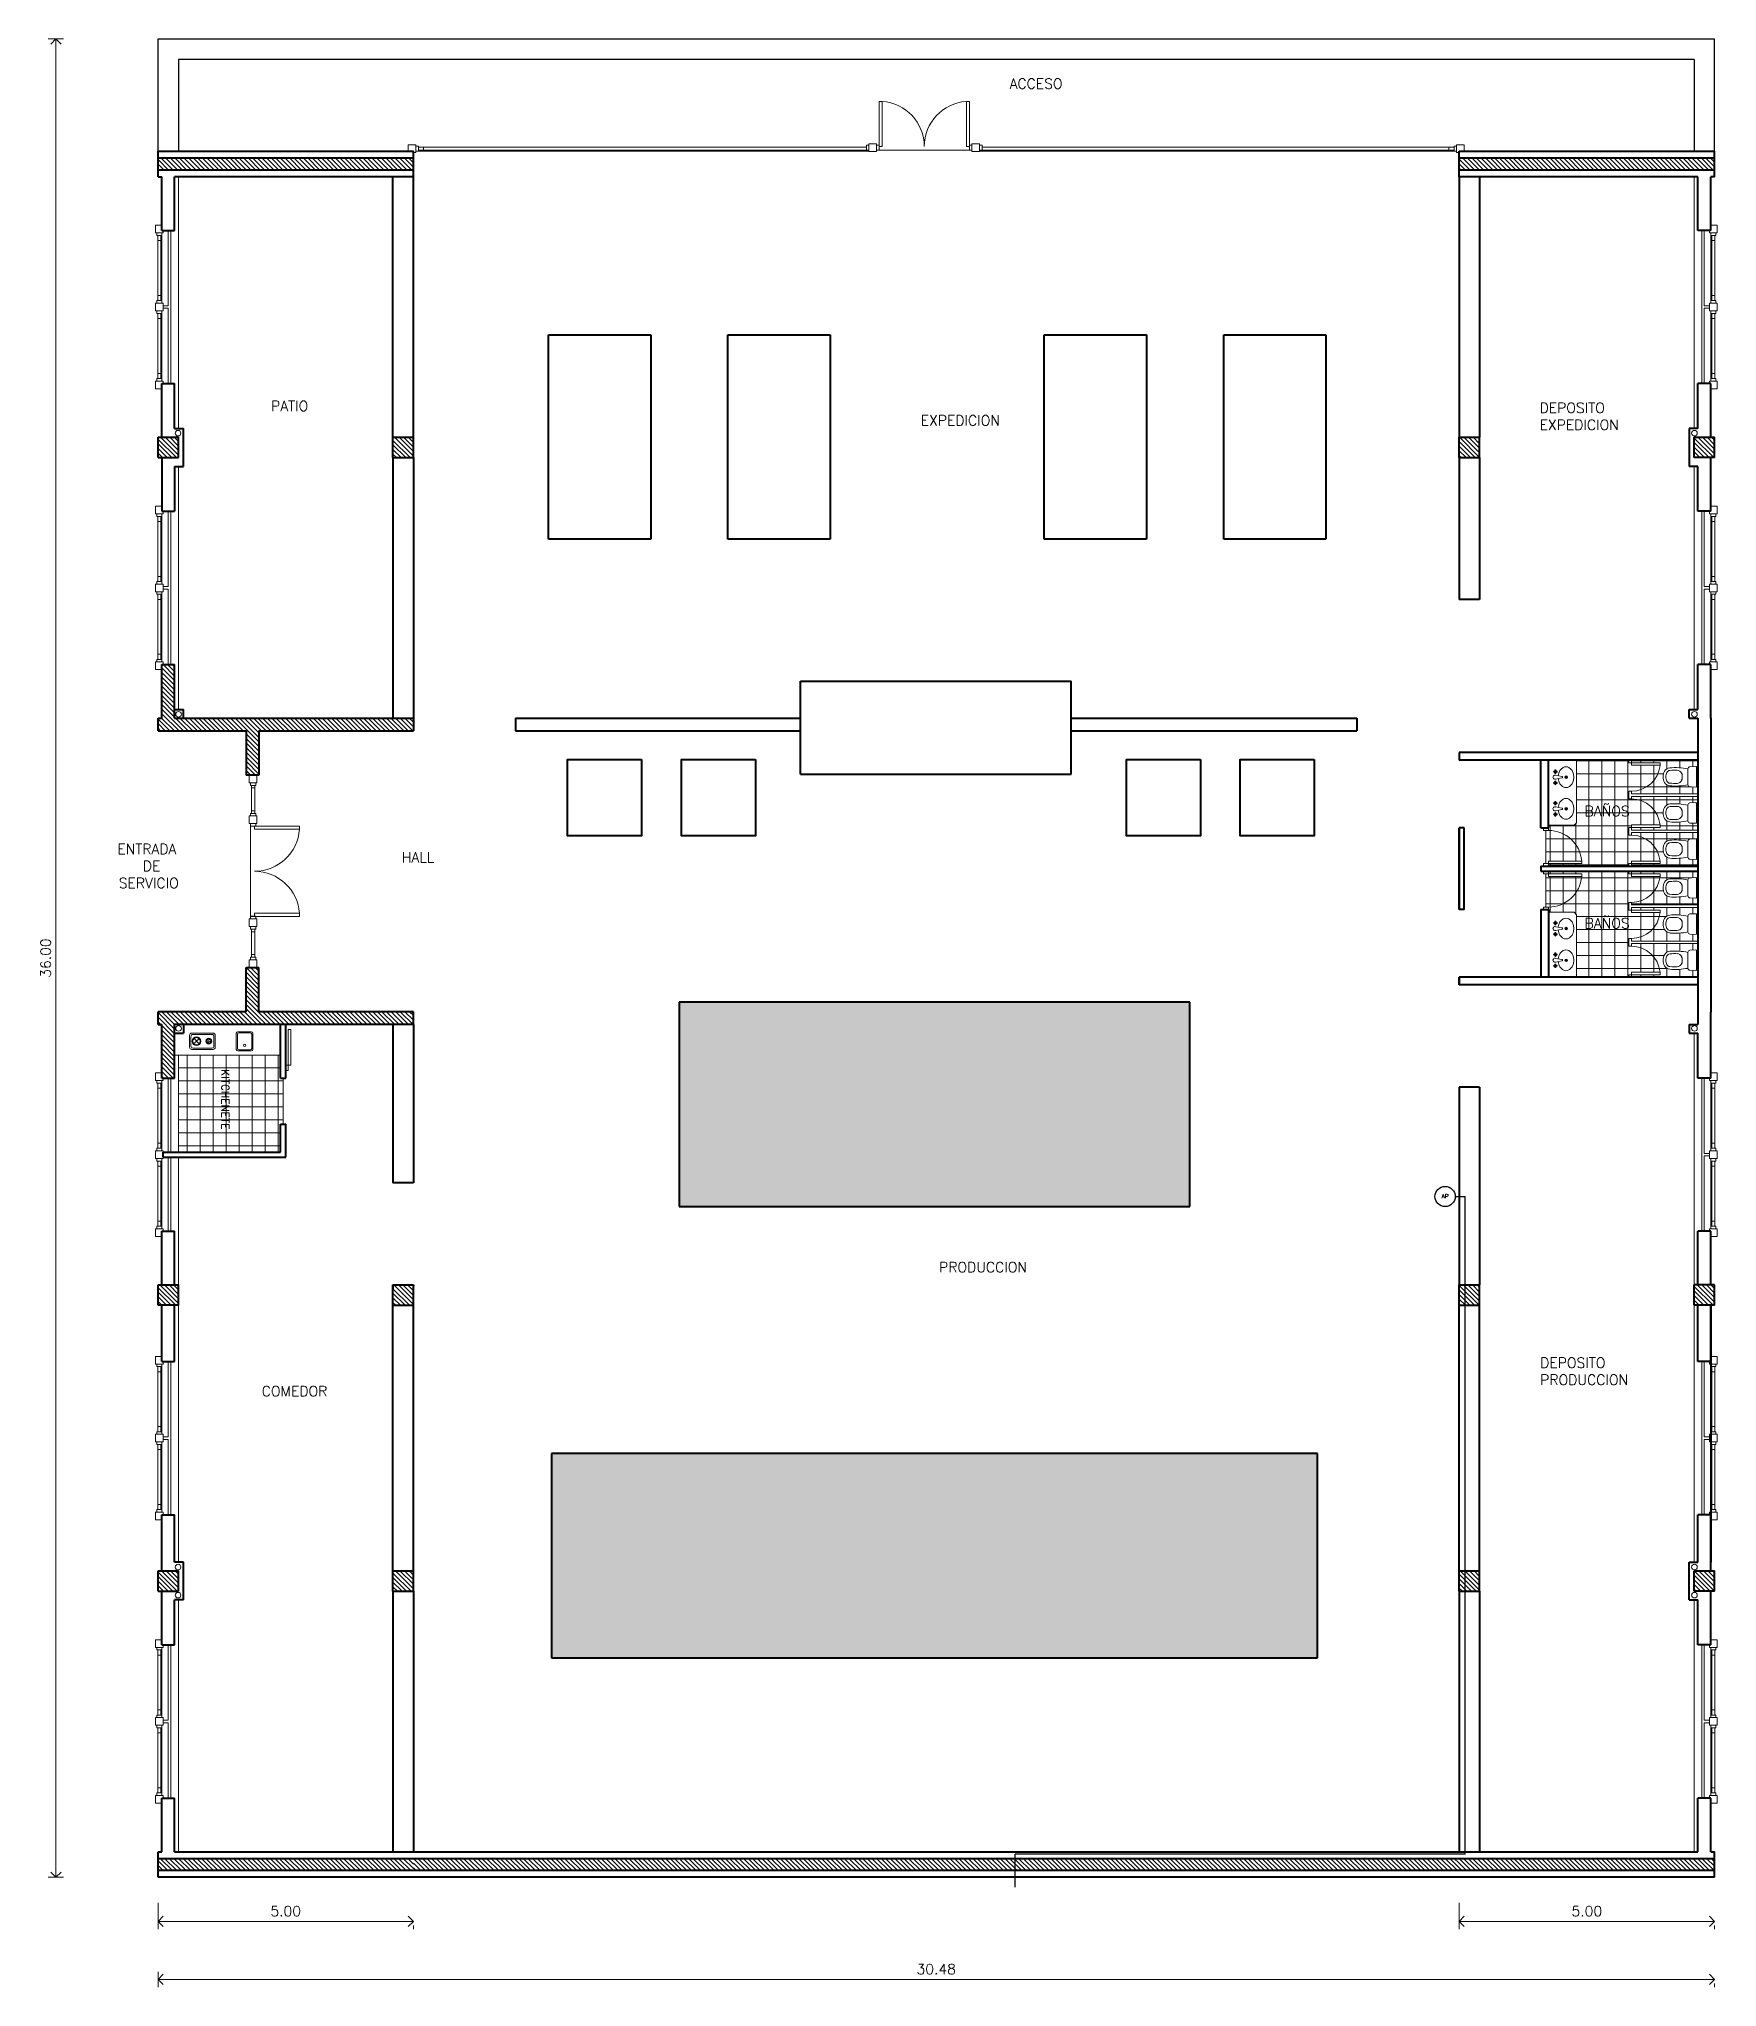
# Model space of a CAD drawing. Extents: x 1018 to 1352, y -109 to 184.
# Drawn here: x 1086.82 to 1119.68, y 146.15 to 184.3 of the extents above; entities that cross this region are included whole.
import ezdxf

# ---------------------------------------------------------------- set-up
doc = ezdxf.new("R2010")
doc.units = 0
doc.header["$LTSCALE"] = 0.5
doc.layers.get('0').update_dxf_attribs({"linetype": 'CONTINUOUS'})
doc.layers.get('Defpoints').update_dxf_attribs({"linetype": 'CONTINUOUS'})
for name, color, linetype, lineweight in [('Acotaciones', 9, 'CONTINUOUS', 9), ('Carpintería', 55, 'CONTINUOUS', 20), ('Detalles .05', 243, 'CONTINUOUS', 5), ('Detalles 01', 8, 'CONTINUOUS', 9), ('Equipamiento fijo', 31, 'CONTINUOUS', 13), ('Equipamiento movil', 33, 'CONTINUOUS', 9), ('Muros corte', 7, 'CONTINUOUS', 40), ('Muros vista', 253, 'CONTINUOUS', 25), ('Punta 015', 64, 'CONTINUOUS', 13), ('Punta 02', 11, 'CONTINUOUS', 20), ('Tratamiento pisos', 251, 'CONTINUOUS', 9), ('Vidrios', 147, 'CONTINUOUS', 13)]:
    doc.layers.add(name, color=color, linetype=linetype, lineweight=lineweight)
doc.layers.add('Cableado', color=100, linetype='CONTINUOUS')
doc.styles.add('Texto 1.5 mm', font='simplex.shx', dxfattribs={"height": 0.15})
doc.styles.add('Texto 2 mm', font='simplex.shx', dxfattribs={"height": 0.2})
doc.styles.add('Texto 5 mm', font='simplex.shx', dxfattribs={"height": 0.5})
doc.dimstyles.new('Segunda línea', dxfattribs={"dimscale": 0, "dimtxt": 0.2, "dimasz": 0.2, "dimexe": 0.15, "dimexo": 0.5, "dimgap": 0.1, "dimtad": 1, "dimzin": 4, "dimdsep": 46, "dimtxsty": 'Texto 2 mm', "dimblk": 'OPEN90', "dimcen": 2.5, "dimclrd": 256, "dimclre": 256, "dimclrt": 256, "dimadec": 0, "dimazin": 0, "dimtfac": 1, "dimtmove": 2, "dimatfit": 3, "dimldrblk": 'OPEN90', "dimfxl": 1, "dimtolj": 1, "dimtzin": 0, "dimlwd": -1, "dimlwe": -1, "dimarcsym": 0})
pattern_1 = [(360, (6.68288, 46.97245), (6e-17, 0.254), []), (90, (6.68288, 46.97245), (-0.254, 8e-17), [])]
pattern_2 = [(315, (991.4234, 1275.148204), (0.0449012806, 0.0449012806), [])]
pattern_3 = [(315, (976.9484, 1275.148204), (0.0449012806, 0.0449012806), [])]

msp = doc.modelspace()

# ---------------------------------------------------------------- texts
at = {"layer": 'Cableado', "insert": (1114.287, 161.679), "char_height": 0.0807, "attachment_point": 1, "style": 'Texto 5 mm'}
msp.add_mtext_dynamic_manual_height_columns('AP', width=19.34546, gutter_width=2.5, heights=[0], dxfattribs=at)
at = {"layer": 'Punta 015', "insert": (1090.396, 164.125), "char_height": 0.15, "width": 1.38855, "attachment_point": 7, "rotation": 270, "style": 'Texto 1.5 mm'}
msp.add_mtext('KITCHENETE', dxfattribs=at)
at = {"layer": 'Punta 02', "char_height": 0.2, "style": 'Texto 2 mm'}
for s, insert, width, attachment_point in [('ACCESO', (1105.827, 183.527), 1.12363, 1), ('PATIO', (1091.367, 177.015), 1.29857, 7), ('DEPOSITO EXPEDICION', (1116.205, 176.646), 1.29857, 7), ('\\P EXPEDICION', (1104.087, 176.733), 1.29857, 7), ('BAÑOS', (1117.085, 169.282), 1.0557, 1), ('\\pi0.15338;ENTRADA     \\P\\pi0.65338;DE \\P\\pi0.18195;SERVICIO', (1088.203, 167.673), 1.63057, 7), ('HALL', (1093.928, 168.177), 1.63057, 7), ('BAÑOS', (1117.085, 167.085), 1.0557, 1), ('\\P PRODUCCION', (1104.446, 160.149), 1.29857, 7), ('DEPOSITO PRODUCCION', (1116.216, 157.945), 1.29857, 7), ('COMEDOR', (1091.184, 157.722), 1.29857, 7)]:
    msp.add_mtext(s, dxfattribs=dict(at, insert=insert, width=width, attachment_point=attachment_point))

# ---------------------------------------------------------------- blocks, each defined once
blk = doc.blocks.new('Lavamanos')
at = {"layer": 'Equipamiento movil'}
for p, q in [((-0.118, -0.158), (-0.138, -0.154)), ((-0.118, -0.167), (-0.138, -0.171)), ((-0.114, -0.154), (-0.118, -0.133)), ((-0.114, -0.171), (-0.118, -0.192)), ((-0.105, -0.154), (-0.101, -0.133)), ((-0.105, -0.171), (-0.101, -0.192)), ((-0.101, -0.158), (-0.08, -0.154)), ((-0.101, -0.167), (-0.08, -0.171)), ((-0.015, -0.037), (-0.038, -0.156)), ((0.013, -0.037), (0.036, -0.156)), ((0.102, -0.158), (0.081, -0.154)), ((0.102, -0.167), (0.081, -0.171)), ((0.106, -0.154), (0.102, -0.133)), ((0.106, -0.171), (0.102, -0.192)), ((0.115, -0.154), (0.119, -0.133)), ((0.115, -0.171), (0.119, -0.192)), ((0.119, -0.158), (0.14, -0.154)), ((0.119, -0.167), (0.14, -0.171))]:
    blk.add_line(p, q, dxfattribs=at)
for centre, radius in [((-0.001, 0.048), 0.0249), ((-0.001, 0.048), 0.014), ((-0.109, -0.162), 0.00541), ((0.11, -0.162), 0.00541)]:
    blk.add_circle(centre, radius, dxfattribs=at)
for centre, radius, start, end in [((-0.09, 0.045), 0.115, 150.9639, 180), ((-0.09, 0.045), 0.115, 180, 209.0361), ((-0.047, 0.021), 0.164, 126.7285, 150.9639), ((-0.019, -0.016), 0.211, 107.1746, 126.7285), ((-0.001, -0.075), 0.272, 90, 107.1746), ((-0.001, -0.075), 0.272, 72.8254, 90), ((0.017, -0.016), 0.211, 53.2715, 72.8254), ((0.045, 0.021), 0.164, 29.0361, 53.2715), ((0.088, 0.045), 0.115, 0, 29.0361), ((0.088, 0.045), 0.115, 330.9639, 360), ((-0.047, 0.069), 0.164, 209.0361, 233.2715), ((-0.019, 0.106), 0.211, 233.2715, 252.8254), ((-0.136, -0.163), 0.00882, 105.2781, 254.7219), ((-0.109, -0.162), 0.0226, 108.6122, 162.265), ((-0.109, -0.162), 0.0226, 198.6122, 252.265), ((-0.109, -0.136), 0.00882, 15.2781, 164.7219), ((-0.109, -0.162), 0.00976, 119.0054, 153.1041), ((-0.109, -0.162), 0.00976, 209.0054, 243.1041), ((-0.109, -0.189), 0.00882, 195.2781, 344.7219), ((-0.117, -0.163), 0.00254, 349.6493, 12.8593), ((-0.109, -0.155), 0.00254, 259.6493, 282.8593), ((-0.109, -0.17), 0.00254, 79.6493, 102.8593), ((-0.109, -0.162), 0.00976, 29.0054, 63.1041), ((-0.109, -0.162), 0.00976, 299.0054, 333.1041), ((-0.101, -0.162), 0.00254, 169.6493, 192.8593), ((-0.109, -0.162), 0.0226, 18.6122, 72.265), ((-0.109, -0.162), 0.0226, 288.6122, 342.265), ((-0.001, 0.165), 0.272, 252.8254, 264.2829), ((-0.083, -0.162), 0.00882, 285.2781, 74.7219), ((-0.001, -0.171), 0.0398, 158.1761, 21.8239), ((-0.001, -0.035), 0.014, 352.3829, 187.2442), ((-0.001, 0.165), 0.272, 275.7171, 287.1746), ((0.084, -0.162), 0.00882, 105.2781, 254.7219), ((0.017, 0.106), 0.211, 287.1746, 306.7285), ((0.11, -0.162), 0.0226, 107.735, 161.3878), ((0.11, -0.162), 0.0226, 197.735, 251.3878), ((0.111, -0.136), 0.00882, 15.2781, 164.7219), ((0.11, -0.162), 0.00976, 116.8959, 150.9946), ((0.11, -0.162), 0.00976, 206.8959, 240.9946), ((0.11, -0.189), 0.00882, 195.2781, 344.7219), ((0.103, -0.162), 0.00254, 347.1407, 10.3507), ((0.111, -0.155), 0.00254, 257.1407, 280.3507), ((0.11, -0.17), 0.00254, 77.1407, 100.3507), ((0.11, -0.162), 0.00976, 26.8959, 60.9946), ((0.11, -0.162), 0.00976, 296.8959, 330.9946), ((0.118, -0.163), 0.00254, 167.1407, 190.3507), ((0.11, -0.162), 0.0226, 287.735, 341.3878), ((0.11, -0.162), 0.0226, 17.735, 71.3878), ((0.137, -0.163), 0.00882, 285.2781, 74.7219), ((0.045, 0.069), 0.164, 306.7285, 330.9639)]:
    blk.add_arc(centre, radius, start, end, dxfattribs=at)
blk = doc.blocks.new('inodoro')
at = {"layer": 'Equipamiento fijo'}
for p, q in [((-0.197, 0.127), (-0.202, 0.008)), ((0.194, 0), (-0.194, 0)), ((-0.157, 0.165), (0.157, 0.165)), ((0.197, 0.127), (0.202, 0.008))]:
    blk.add_line(p, q, dxfattribs=at)
for centre, radius, start, end in [((1.09, 0.422), 1.27, 175.4777, 191.6858), ((-0.051, 0.512), 0.125, 117.5857, 175.5072), ((1.095, 0.422), 1.224, 175.5072, 182.1425), ((-0.051, 0.512), 0.075, 117.5857, 175.5072), ((0, 0.415), 0.235, 90, 117.5857), ((0, 0.415), 0.185, 90, 117.5857), ((0, 0.415), 0.235, 62.4143, 90), ((0, 0.415), 0.185, 62.4143, 90), ((0.051, 0.512), 0.075, 4.4928, 62.4143), ((0.051, 0.512), 0.125, 4.4928, 62.4143), ((-1.095, 0.422), 1.224, 357.8575, 4.4928), ((-1.024, 0.418), 1.205, 347.8749, 4.9616), ((-0.194, 0.008), 0.00803, 177.6578, 269.7397), ((-0.157, 0.125), 0.04, 90, 177.3974), ((-0.028, 0.381), 0.101, 182.7072, 247.2321), ((-0.014, 0.396), 0.12, 243.7978, 262.0389), ((0, 0.483), 0.208, 261.594, 278.406), ((0.014, 0.396), 0.12, 277.9611, 296.2022), ((0.028, 0.381), 0.101, 292.7679, 357.2928), ((0.157, 0.125), 0.04, 2.6026, 90), ((0.195, 0.007), 0.00742, 265.6488, 0.2402), ((0.194, 0.008), 0.008, 355.889, 2.6026)]:
    blk.add_arc(centre, radius, start, end, dxfattribs=at)
blk = doc.blocks.new('_Open90')
at = {"color": 0, "linetype": 'ByBlock', "lineweight": -2}
for p, q in [((0, 0), (-1, 0)), ((-0.5, 0.5), (0, 0)), ((0, 0), (-0.5, -0.5))]:
    blk.add_line(p, q, dxfattribs=at)
blk = doc.blocks.new('*D270')
at = {"layer": 'Acotaciones', "transparency": 16777216}
for p, q in [((1087.304, 184.303), (1087.004, 184.303)), ((1087.154, 184.103), (1087.154, 148.503)), ((1087.304, 148.303), (1087.004, 148.303))]:
    blk.add_line(p, q, dxfattribs=at)
at = {"layer": 'Defpoints', "color": 0, "transparency": 16777216}
for p in [(1087.804, 184.303), (1087.154, 148.303), (1087.804, 148.303)]:
    blk.add_point(p, dxfattribs=at)
at = {"layer": 'Acotaciones', "transparency": 16777216, "xscale": 0.2, "yscale": 0.2, "zscale": 0.2}
for p, rotation in [((1087.154, 184.303), 90), ((1087.154, 148.303), 270)]:
    blk.add_blockref('_Open90', p, dxfattribs=dict(at, rotation=rotation))
at = {"layer": 'Acotaciones', "transparency": 16777216, "insert": (1086.954, 166.303), "char_height": 0.2, "attachment_point": 5, "rotation": 90, "style": 'Texto 2 mm'}
blk.add_mtext('\\A1;36.00', dxfattribs=at)
blk = doc.blocks.new('*D271')
at = {"layer": 'Acotaciones', "transparency": 16777216}
for p, q in [((1089.154, 146.453), (1089.154, 146.153)), ((1089.354, 146.303), (1119.429, 146.303)), ((1119.629, 146.225), (1119.629, 146.153))]:
    blk.add_line(p, q, dxfattribs=at)
at = {"layer": 'Defpoints', "color": 0, "transparency": 16777216}
for p in [(1089.154, 146.953), (1119.629, 146.725), (1119.629, 146.303)]:
    blk.add_point(p, dxfattribs=at)
at = {"layer": 'Acotaciones', "transparency": 16777216, "xscale": 0.2, "yscale": 0.2, "zscale": 0.2, "rotation": 180}
blk.add_blockref('_Open90', (1089.154, 146.303), dxfattribs=at)
at = {"layer": 'Acotaciones', "transparency": 16777216, "xscale": 0.2, "yscale": 0.2, "zscale": 0.2}
blk.add_blockref('_Open90', (1119.629, 146.303), dxfattribs=at)
at = {"layer": 'Acotaciones', "transparency": 16777216, "insert": (1104.391, 146.503), "char_height": 0.2, "attachment_point": 5, "style": 'Texto 2 mm'}
blk.add_mtext('\\A1;30.48', dxfattribs=at)
blk = doc.blocks.new('*D272')
at = {"layer": 'Acotaciones', "transparency": 16777216}
for p, q in [((1114.629, 147.803), (1114.629, 147.289)), ((1114.829, 147.439), (1119.429, 147.439)), ((1119.629, 147.36), (1119.629, 147.289))]:
    blk.add_line(p, q, dxfattribs=at)
at = {"layer": 'Defpoints', "color": 0, "transparency": 16777216}
for p in [(1114.629, 148.303), (1119.629, 147.86), (1119.629, 147.439)]:
    blk.add_point(p, dxfattribs=at)
at = {"layer": 'Acotaciones', "transparency": 16777216, "xscale": 0.2, "yscale": 0.2, "zscale": 0.2, "rotation": 180}
blk.add_blockref('_Open90', (1114.629, 147.439), dxfattribs=at)
at = {"layer": 'Acotaciones', "transparency": 16777216, "xscale": 0.2, "yscale": 0.2, "zscale": 0.2}
blk.add_blockref('_Open90', (1119.629, 147.439), dxfattribs=at)
at = {"layer": 'Acotaciones', "transparency": 16777216, "insert": (1117.129, 147.639), "char_height": 0.2, "attachment_point": 5, "style": 'Texto 2 mm'}
blk.add_mtext('\\A1;5.00', dxfattribs=at)
blk = doc.blocks.new('*D273')
at = {"layer": 'Acotaciones', "transparency": 16777216}
for p, q in [((1089.154, 147.803), (1089.154, 147.289)), ((1089.354, 147.439), (1093.954, 147.439)), ((1094.154, 147.36), (1094.154, 147.289))]:
    blk.add_line(p, q, dxfattribs=at)
at = {"layer": 'Defpoints', "color": 0, "transparency": 16777216}
for p in [(1089.154, 148.303), (1094.154, 147.86), (1094.154, 147.439)]:
    blk.add_point(p, dxfattribs=at)
at = {"layer": 'Acotaciones', "transparency": 16777216, "xscale": 0.2, "yscale": 0.2, "zscale": 0.2, "rotation": 180}
blk.add_blockref('_Open90', (1089.154, 147.439), dxfattribs=at)
at = {"layer": 'Acotaciones', "transparency": 16777216, "xscale": 0.2, "yscale": 0.2, "zscale": 0.2}
blk.add_blockref('_Open90', (1094.154, 147.439), dxfattribs=at)
at = {"layer": 'Acotaciones', "transparency": 16777216, "insert": (1091.654, 147.639), "char_height": 0.2, "attachment_point": 5, "style": 'Texto 2 mm'}
blk.add_mtext('\\A1;5.00', dxfattribs=at)

# ---------------------------------------------------------------- dimensions: what is measured, and where the dimension line sits
at = {"layer": 'Acotaciones'}
dim = msp.add_linear_dim(base=(1087.154, 148.303), p1=(1087.804, 184.303), p2=(1087.804, 148.303), angle=270, dimstyle='Segunda línea', override={"dimscale": 1}, dxfattribs=at)
dim.commit()
dim.dimension.update_dxf_attribs({"geometry": '*D270', "text_midpoint": (1086.954, 166.303)})
for base, p1, p2, picture, middle in [((1094.154, 147.439), (1089.154, 148.303), (1094.154, 147.86), '*D273', (1091.654, 147.639)), ((1119.629, 147.439), (1114.629, 148.303), (1119.629, 147.86), '*D272', (1117.129, 147.639)), ((1119.628513884, 146.302568389), (1089.153513884, 146.952568389), (1119.628513884, 146.724506001), '*D271', (1104.391013884, 146.502568389))]:
    dim = msp.add_linear_dim(base=base, p1=p1, p2=p2, dimstyle='Segunda línea', override={"dimscale": 1}, dxfattribs=at)
    dim.commit()
    dim.dimension.update_dxf_attribs({"geometry": picture, "text_midpoint": middle})

# ---------------------------------------------------------------- hatches: boundary and pattern name
at = {"layer": 'Detalles 01'}
h = msp.add_hatch(dxfattribs=at)
h.set_pattern_fill('ANSI31', color=256, scale=0.02, angle=-90, style=0)
h.set_pattern_definition(pattern_3)
h.paths.add_polyline_path([(1094.154, 181.733), (1094.154, 181.973), (1089.154, 181.973), (1089.154, 181.733)])
h = msp.add_hatch(dxfattribs=at)
h.set_pattern_fill('ANSI31', color=256, scale=0.02, angle=-90, style=0)
h.set_pattern_definition([(315, (944.205717, 1277.967975), (0.0449012806, 0.0449012806), [])])
h.paths.add_polyline_path([(1119.629, 181.733), (1119.629, 181.973), (1114.629, 181.973), (1114.629, 181.733)])
h = msp.add_hatch(dxfattribs=at)
h.set_pattern_fill('ANSI31', color=256, scale=0.02, angle=-90, style=0)
h.set_pattern_definition(pattern_3)
h.paths.add_polyline_path([(1089.554, 176.103), (1089.554, 176.503), (1089.154, 176.503), (1089.154, 176.103)])
h = msp.add_hatch(dxfattribs=at)
h.set_pattern_fill('ANSI31', color=256, scale=0.02, angle=-90, style=0)
h.set_pattern_definition(pattern_3)
h.paths.add_polyline_path([(1093.754, 176.103), (1094.154, 176.103), (1094.154, 176.503), (1093.754, 176.503)])
h = msp.add_hatch(dxfattribs=at)
h.set_pattern_fill('ANSI31', color=256, scale=0.02, angle=-90, style=0)
h.set_pattern_definition(pattern_2)
h.paths.add_polyline_path([(1114.629, 176.503), (1114.629, 176.103), (1115.029, 176.103), (1115.029, 176.503)])
h = msp.add_hatch(dxfattribs=at)
h.set_pattern_fill('ANSI31', color=256, scale=0.02, angle=-90, style=0)
h.set_pattern_definition(pattern_2)
h.paths.add_polyline_path([(1119.629, 176.503), (1119.229, 176.503), (1119.229, 176.103), (1119.629, 176.103)])
h = msp.add_hatch(dxfattribs=at)
h.set_pattern_fill('ANSI31,_O', color=256, scale=0.02, angle=-90)
h.set_pattern_definition(pattern_3)
h.paths.add_polyline_path([(1090.879, 169.886), (1091.129, 169.886), (1091.129, 170.753), (1094.154, 170.753), (1094.154, 171.003), (1089.479, 171.003), (1089.479, 172.053), (1089.229, 172.053), (1089.229, 171.003), (1089.154, 171.003), (1089.154, 170.753), (1090.879, 170.753)])
h = msp.add_hatch(dxfattribs=at)
h.set_pattern_fill('ANSI31,_O', color=256, scale=0.02, angle=-90)
h.set_pattern_definition(pattern_3)
h.paths.add_polyline_path([(1091.129, 166.12), (1090.879, 166.12), (1090.879, 165.253), (1089.154, 165.253), (1089.154, 165.003), (1089.229, 165.003), (1089.229, 163.953), (1089.479, 163.953), (1089.479, 165.003), (1094.154, 165.003), (1094.154, 165.253), (1091.129, 165.253)])
h = msp.add_hatch(dxfattribs=at)
h.set_pattern_fill('ANSI31', color=256, scale=0.02, angle=-90, style=0)
h.set_pattern_definition(pattern_3)
h.paths.add_polyline_path([(1089.154, 159.503), (1089.554, 159.503), (1089.554, 159.903), (1089.154, 159.903)])
h = msp.add_hatch(dxfattribs=at)
h.set_pattern_fill('ANSI31', color=256, scale=0.02, angle=-90, style=0)
h.set_pattern_definition(pattern_3)
h.paths.add_polyline_path([(1094.154, 159.903), (1093.754, 159.903), (1093.754, 159.503), (1094.154, 159.503)])
h = msp.add_hatch(dxfattribs=at)
h.set_pattern_fill('ANSI31', color=256, scale=0.02, angle=-90, style=0)
h.set_pattern_definition(pattern_2)
h.paths.add_polyline_path([(1114.629, 159.503), (1115.029, 159.503), (1115.029, 159.903), (1114.629, 159.903)])
h = msp.add_hatch(dxfattribs=at)
h.set_pattern_fill('ANSI31', color=256, scale=0.02, angle=-90, style=0)
h.set_pattern_definition(pattern_2)
h.paths.add_polyline_path([(1119.229, 159.903), (1119.229, 159.503), (1119.629, 159.503), (1119.629, 159.903)])
h = msp.add_hatch(dxfattribs=at)
h.set_pattern_fill('ANSI31', color=256, scale=0.02, angle=-90, style=0)
h.set_pattern_definition(pattern_3)
h.paths.add_polyline_path([(1089.154, 154.303), (1089.154, 153.903), (1089.554, 153.903), (1089.554, 154.303)])
h = msp.add_hatch(dxfattribs=at)
h.set_pattern_fill('ANSI31', color=256, scale=0.02, angle=-90, style=0)
h.set_pattern_definition(pattern_3)
h.paths.add_polyline_path([(1094.154, 154.303), (1093.754, 154.303), (1093.754, 153.903), (1094.154, 153.903)])
h = msp.add_hatch(dxfattribs=at)
h.set_pattern_fill('ANSI31', color=256, scale=0.02, angle=-90, style=0)
h.set_pattern_definition(pattern_2)
h.paths.add_polyline_path([(1114.629, 154.303), (1114.629, 153.903), (1115.029, 153.903), (1115.029, 154.303)])
h = msp.add_hatch(dxfattribs=at)
h.set_pattern_fill('ANSI31', color=256, scale=0.02, angle=-90, style=0)
h.set_pattern_definition(pattern_2)
h.paths.add_polyline_path([(1119.629, 153.903), (1119.629, 154.303), (1119.229, 154.303), (1119.229, 153.903)])
h = msp.add_hatch(dxfattribs=at)
h.set_pattern_fill('ANSI31', color=256, scale=0.02, angle=-90, style=0)
h.set_pattern_definition(pattern_3)
h.paths.add_polyline_path([(1094.154, 148.433), (1094.154, 148.673), (1089.154, 148.673), (1089.154, 148.433)])
h = msp.add_hatch(dxfattribs=at)
h.set_pattern_fill('ANSI31', color=256, scale=0.02, angle=-90, style=0)
h.set_pattern_definition([(315, (970.9484, 1275.148205), (0.0449012806, 0.0449012806), [])])
h.paths.add_polyline_path([(1094.154, 148.673), (1094.154, 148.433), (1114.629, 148.433), (1114.629, 148.673)])
h = msp.add_hatch(dxfattribs=at)
h.set_pattern_fill('ANSI31', color=256, scale=0.02, angle=-90, style=0)
h.set_pattern_definition(pattern_2)
h.paths.add_polyline_path([(1114.629, 148.673), (1114.629, 148.433), (1119.629, 148.433), (1119.629, 148.673)])
at = {"layer": 'Tratamiento pisos'}
h = msp.add_hatch(dxfattribs=at)
h.set_pattern_fill('NET,_O', color=256, scale=0.08)
h.set_pattern_definition(pattern_1)
h.paths.add_polyline_path([(1118.003, 169.419), (1117.954, 169.419), (1117.954, 169.569), (1118.004, 169.569, 0.385126), (1118.562, 170.078), (1118.004, 170.078), (1118.004, 170.128), (1117.954, 170.128), (1117.954, 170.178), (1116.929, 170.178), (1116.929, 168.953), (1116.879, 168.903), (1116.379, 168.903), (1116.379, 168.853), (1116.379, 168.803, -0.389604), (1117.029, 168.203), (1117.029, 168.153), (1116.379, 168.153), (1116.379, 168.103), (1117.954, 168.103), (1117.954, 168.153), (1118.004, 168.153), (1118.004, 168.203), (1118.562, 168.203, 0.385126), (1118.004, 168.711), (1117.954, 168.711), (1117.954, 168.861), (1118.004, 168.861), (1118.004, 168.911), (1118.562, 168.911, 0.385295)])
h.paths.add_polyline_path([(1116.379, 168.803), (1116.329, 168.803), (1116.329, 168.153), (1116.379, 168.153), (1116.379, 168.203), (1117.029, 168.203, 0.389604)])
h.paths.add_polyline_path([(1117.029, 167.903), (1116.379, 167.903), (1116.379, 167.953), (1116.329, 167.953), (1116.329, 167.303), (1116.379, 167.303, 0.389604)])
h.paths.add_polyline_path([(1118.562, 167.903), (1118.004, 167.903), (1118.004, 167.953), (1117.954, 167.953), (1117.954, 168.003), (1116.379, 168.003), (1116.379, 167.953), (1117.029, 167.953), (1117.029, 167.903, -0.389604), (1116.379, 167.303), (1116.379, 167.253), (1116.379, 167.203), (1116.879, 167.203), (1116.904, 167.178), (1118.56, 167.178, 0.00745), (1118.562, 167.194), (1118.004, 167.194), (1118.004, 167.244), (1117.954, 167.244), (1117.954, 167.394), (1118.004, 167.394, 0.385126)])
h.paths.add_polyline_path([(1118.56, 167.178), (1116.904, 167.178), (1116.929, 167.153), (1116.929, 165.928), (1117.954, 165.928), (1117.954, 165.978), (1118.004, 165.978), (1118.004, 166.028), (1118.562, 166.028, 0.385126), (1118.004, 166.536), (1117.954, 166.536), (1117.954, 166.686), (1118.003, 166.686, 0.376763)])
h = msp.add_hatch(dxfattribs=at)
h.set_pattern_fill('NET,_O', color=256, scale=0.08)
h.set_pattern_definition(pattern_1)
h.paths.add_polyline_path([(1119.304, 170.178), (1118.004, 170.178), (1118.004, 170.128), (1118.562, 170.128), (1118.562, 170.078, -0.385126), (1118.004, 169.569), (1118.004, 169.519), (1119.304, 169.519)])
h.paths.add_polyline_path([(1118.65, 169.744, -0.12095), (1118.624, 169.853, -0.12095), (1118.65, 169.962, -0.258252), (1118.751, 170.029, -0.070839), (1119.109, 170.007), (1119.109, 170.01, -0.400971), (1119.147, 170.05), (1119.265, 170.055, -0.430271), (1119.274, 170.047), (1119.274, 169.659, -0.437884), (1119.266, 169.651, -0.029302), (1119.265, 169.651), (1119.147, 169.656, -0.400971), (1119.109, 169.696), (1119.109, 169.7, -0.074693), (1118.751, 169.677, -0.258252)], flags=16)
h.paths.add_polyline_path([(1118.695, 169.767, -0.12095), (1118.674, 169.853, -0.12095), (1118.695, 169.939, -0.258252), (1118.755, 169.979, -0.028516), (1118.895, 169.982, -0.295056), (1118.985, 169.92, -0.07976), (1118.997, 169.884, -0.073488), (1118.997, 169.823, -0.07976), (1118.985, 169.786, -0.295056), (1118.895, 169.724, -0.028516), (1118.755, 169.727, -0.258252)], flags=0)
h = msp.add_hatch(dxfattribs=at)
h.set_pattern_fill('NET,_O', color=256, scale=0.08)
h.set_pattern_definition(pattern_1)
h.paths.add_polyline_path([(1119.304, 169.469), (1118.004, 169.469), (1118.004, 169.419, -0.385126), (1118.562, 168.911), (1118.562, 168.861), (1118.004, 168.861), (1118.004, 168.811), (1119.304, 168.811)])
h.paths.add_polyline_path([(1118.65, 169.254, -0.258252), (1118.751, 169.321, -0.070839), (1119.109, 169.298), (1119.109, 169.302, -0.400971), (1119.147, 169.342), (1119.265, 169.347, -0.430271), (1119.274, 169.339), (1119.274, 168.951, -0.437884), (1119.266, 168.943, -0.029302), (1119.265, 168.943), (1119.147, 168.948, -0.400971), (1119.109, 168.988), (1119.109, 168.991, -0.074693), (1118.751, 168.969, -0.258252), (1118.65, 169.036, -0.12095), (1118.624, 169.145, -0.12095)], flags=16)
h.paths.add_polyline_path([(1118.695, 169.231, -0.258252), (1118.755, 169.271, -0.028516), (1118.895, 169.274, -0.295056), (1118.985, 169.212, -0.07976), (1118.997, 169.175, -0.073488), (1118.997, 169.114, -0.07976), (1118.985, 169.078, -0.295056), (1118.895, 169.016, -0.028516), (1118.755, 169.019, -0.258252), (1118.695, 169.059, -0.12095), (1118.674, 169.145, -0.12095)], flags=0)
h = msp.add_hatch(dxfattribs=at)
h.set_pattern_fill('NET,_O', color=256, scale=0.08)
h.set_pattern_definition(pattern_1)
h.paths.add_polyline_path([(1119.304, 168.761), (1118.004, 168.761), (1118.004, 168.711, -0.385126), (1118.562, 168.203), (1118.562, 168.153), (1118.004, 168.153), (1118.004, 168.103), (1119.304, 168.103)])
h.paths.add_polyline_path([(1118.751, 168.612, -0.070839), (1119.109, 168.59), (1119.109, 168.593, -0.400971), (1119.147, 168.633), (1119.265, 168.639, -0.430271), (1119.274, 168.631), (1119.274, 168.242, -0.437884), (1119.266, 168.234, -0.029302), (1119.265, 168.234), (1119.147, 168.24, -0.400971), (1119.109, 168.28), (1119.109, 168.283, -0.074693), (1118.751, 168.261, -0.258252), (1118.65, 168.327, -0.12095), (1118.624, 168.436, -0.12095), (1118.65, 168.545, -0.258252)], flags=16)
h.paths.add_polyline_path([(1118.755, 168.562, -0.028516), (1118.895, 168.565, -0.295056), (1118.985, 168.503, -0.07976), (1118.997, 168.467, -0.073488), (1118.997, 168.406, -0.07976), (1118.985, 168.37, -0.295056), (1118.895, 168.308, -0.028516), (1118.755, 168.311, -0.258252), (1118.695, 168.351, -0.12095), (1118.674, 168.436, -0.12095), (1118.695, 168.522, -0.258252)], flags=0)
h = msp.add_hatch(dxfattribs=at)
h.set_pattern_fill('NET,_O', color=256, scale=0.08)
h.set_pattern_definition(pattern_1)
h.paths.add_polyline_path([(1119.304, 168.003), (1118.004, 168.003), (1118.004, 167.953), (1118.562, 167.953), (1118.562, 167.903, -0.385126), (1118.004, 167.394), (1118.004, 167.344), (1119.304, 167.344)])
h.paths.add_polyline_path([(1118.751, 167.854, -0.070839), (1119.109, 167.832), (1119.109, 167.835, -0.400971), (1119.147, 167.875), (1119.265, 167.88, -0.430271), (1119.274, 167.872), (1119.274, 167.484, -0.437884), (1119.266, 167.476, -0.029302), (1119.265, 167.476), (1119.147, 167.481, -0.400971), (1119.109, 167.521), (1119.109, 167.525, -0.074693), (1118.751, 167.502, -0.258252), (1118.65, 167.569, -0.12095), (1118.624, 167.678, -0.12095), (1118.65, 167.787, -0.258252)], flags=16)
h.paths.add_polyline_path([(1118.755, 167.804, -0.028516), (1118.895, 167.807, -0.295056), (1118.985, 167.745, -0.07976), (1118.997, 167.709, -0.073488), (1118.997, 167.648, -0.07976), (1118.985, 167.611, -0.295056), (1118.895, 167.549, -0.028516), (1118.755, 167.552, -0.258252), (1118.695, 167.592, -0.12095), (1118.674, 167.678, -0.12095), (1118.695, 167.764, -0.258252)], flags=0)
h = msp.add_hatch(dxfattribs=at)
h.set_pattern_fill('NET,_O', color=256, scale=0.08)
h.set_pattern_definition(pattern_1)
h.paths.add_polyline_path([(1119.304, 167.178), (1118.56, 167.178, -0.376596), (1118.004, 166.686), (1118.004, 166.636), (1119.304, 166.636)])
h.paths.add_polyline_path([(1118.65, 166.861, -0.12095), (1118.624, 166.97, -0.12095), (1118.65, 167.079, -0.258252), (1118.751, 167.146, -0.070839), (1119.109, 167.123), (1119.109, 167.127, -0.400971), (1119.147, 167.167), (1119.265, 167.172, -0.430271), (1119.274, 167.164), (1119.274, 166.776, -0.437884), (1119.266, 166.768, -0.029302), (1119.265, 166.768), (1119.147, 166.773, -0.400971), (1119.109, 166.813), (1119.109, 166.816, -0.074693), (1118.751, 166.794, -0.258252)], flags=16)
h.paths.add_polyline_path([(1118.695, 166.884, -0.12095), (1118.674, 166.97, -0.12095), (1118.695, 167.056, -0.258252), (1118.755, 167.096, -0.028516), (1118.895, 167.099, -0.295056), (1118.985, 167.037, -0.07976), (1118.997, 167, -0.073488), (1118.997, 166.939, -0.07976), (1118.985, 166.903, -0.295056), (1118.895, 166.841, -0.028516), (1118.755, 166.844, -0.258252)], flags=0)
h.paths.add_polyline_path([(1119.304, 167.294), (1118.004, 167.294), (1118.004, 167.244), (1118.562, 167.244), (1118.562, 167.194, -0.00745), (1118.56, 167.178), (1119.304, 167.178)])
h = msp.add_hatch(dxfattribs=at)
h.set_pattern_fill('NET,_O', color=256, scale=0.08)
h.set_pattern_definition(pattern_1)
h.paths.add_polyline_path([(1119.304, 166.586), (1118.004, 166.586), (1118.004, 166.536, -0.385126), (1118.562, 166.028), (1118.562, 165.978), (1118.004, 165.978), (1118.004, 165.928), (1119.304, 165.928)])
h.paths.add_polyline_path([(1118.751, 166.437, -0.070839), (1119.109, 166.415), (1119.109, 166.418, -0.400971), (1119.147, 166.458), (1119.265, 166.464, -0.430271), (1119.274, 166.456), (1119.274, 166.067, -0.437884), (1119.266, 166.059, -0.029302), (1119.265, 166.059), (1119.147, 166.065, -0.400971), (1119.109, 166.105), (1119.109, 166.108, -0.074693), (1118.751, 166.086, -0.258252), (1118.65, 166.152, -0.12095), (1118.624, 166.261, -0.12095), (1118.65, 166.37, -0.258252)], flags=16)
h.paths.add_polyline_path([(1118.755, 166.387, -0.028516), (1118.895, 166.39, -0.295056), (1118.985, 166.328, -0.07976), (1118.997, 166.292, -0.073488), (1118.997, 166.231, -0.07976), (1118.985, 166.195, -0.295056), (1118.895, 166.133, -0.028516), (1118.755, 166.136, -0.258252), (1118.695, 166.176, -0.12095), (1118.674, 166.261, -0.12095), (1118.695, 166.347, -0.258252)], flags=0)
h = msp.add_hatch(dxfattribs=at)
h.set_pattern_fill('NET,_I', color=256, scale=0.08, angle=-180, style=2)
h.set_pattern_definition([(180, (976.9484, 1275.1482), (-9e-17, -0.254), []), (270, (976.9484, 1275.1482), (0.254, -1e-16), [])])
h.paths.add_polyline_path([(1091.604, 163.953), (1091.554, 163.953), (1091.554, 164.403), (1089.554, 164.403), (1089.554, 162.528), (1089.554, 162.503), (1091.554, 162.503), (1091.554, 163.053), (1091.604, 163.053)])
at = {"layer": 'Vidrios'}
h = msp.add_hatch(color=252, dxfattribs=at)
h.dxf.hatch_style = 1
h.paths.add_polyline_path([(1096.857, 156.599), (1096.857, 152.599), (1111.857, 152.599), (1111.857, 156.599)])
h.paths.add_polyline_path([(1109.357, 161.439), (1109.357, 165.439), (1099.357, 165.439), (1099.357, 161.439)])

# ---------------------------------------------------------------- linework, layer by layer
at = {"layer": 'Cableado'}
for p, q in [((1114.552, 161.634), (1114.744, 161.634)), ((1114.744, 148.755), (1114.744, 161.634)), ((1114.744, 148.755), (1105.939, 148.755)), ((1105.939, 148.111), (1105.939, 148.755))]:
    msp.add_line(p, q, dxfattribs=at)
msp.add_circle((1114.354, 161.634), 0.198, dxfattribs=at)
at = {"layer": 'Carpintería'}
for p, q in [((1103.273, 183.081), (1103.273, 182.198)), ((1103.273, 183.081), (1103.333, 183.081)), ((1103.333, 183.081), (1103.333, 182.198)), ((1104.98, 183.081), (1104.98, 182.198)), ((1105.04, 183.081), (1104.98, 183.081)), ((1105.04, 183.081), (1105.04, 182.198)), ((1094.204, 182.228), (1094.054, 182.228)), ((1094.054, 182.228), (1094.054, 182.103)), ((1094.204, 182.078), (1094.154, 182.078)), ((1094.204, 182.078), (1094.204, 182.228)), ((1094.204, 182.203), (1094.254, 182.203)), ((1094.254, 182.103), (1094.204, 182.103)), ((1094.254, 182.203), (1094.254, 182.103)), ((1096.02, 182.183), (1094.254, 182.183)), ((1096.02, 182.123), (1094.254, 182.123)), ((1094.354, 182.183), (1094.354, 182.123)), ((1103.023, 182.183), (1094.354, 182.183)), ((1103.073, 182.123), (1094.354, 182.123)), ((1103.073, 182.223), (1103.023, 182.223)), ((1103.023, 182.123), (1103.023, 182.223)), ((1103.023, 182.123), (1103.073, 182.123)), ((1103.223, 182.248), (1103.073, 182.248)), ((1103.073, 182.248), (1103.073, 182.098)), ((1103.223, 182.098), (1103.073, 182.098)), ((1103.223, 182.248), (1103.223, 182.098)), ((1103.223, 182.223), (1103.273, 182.223)), ((1103.273, 182.123), (1103.223, 182.123)), ((1103.273, 182.223), (1103.273, 182.123)), ((1103.273, 182.198), (1103.333, 182.198)), ((1105.04, 182.198), (1104.98, 182.198)), ((1105.09, 182.223), (1105.04, 182.223)), ((1105.04, 182.123), (1105.04, 182.223)), ((1105.09, 182.123), (1105.04, 182.123)), ((1105.24, 182.248), (1105.09, 182.248)), ((1105.09, 182.248), (1105.09, 182.098)), ((1105.24, 182.098), (1105.09, 182.098)), ((1105.24, 182.248), (1105.24, 182.098)), ((1105.24, 182.223), (1105.29, 182.223)), ((1114.529, 182.123), (1105.24, 182.123)), ((1105.29, 182.123), (1105.24, 182.123)), ((1105.29, 182.223), (1105.29, 182.123)), ((1114.529, 182.183), (1105.29, 182.183)), ((1114.429, 182.123), (1114.429, 182.183)), ((1114.579, 182.203), (1114.529, 182.203)), ((1114.529, 182.103), (1114.529, 182.203)), ((1114.529, 182.103), (1114.579, 182.103)), ((1114.579, 182.078), (1114.579, 182.228)), ((1114.729, 182.228), (1114.579, 182.228)), ((1114.629, 182.078), (1114.579, 182.078)), ((1114.729, 182.228), (1114.729, 182.103)), ((1089.104, 180.503), (1089.104, 180.653)), ((1089.104, 180.653), (1089.229, 180.653)), ((1089.104, 180.503), (1089.254, 180.503)), ((1089.129, 180.503), (1089.129, 180.453)), ((1089.129, 180.453), (1089.229, 180.453)), ((1089.149, 180.453), (1089.149, 179.178)), ((1089.209, 180.453), (1089.209, 179.178)), ((1089.229, 180.453), (1089.229, 180.503)), ((1089.254, 180.503), (1089.254, 180.553)), ((1119.529, 180.503), (1119.529, 180.553)), ((1119.679, 180.503), (1119.529, 180.503)), ((1119.679, 180.653), (1119.554, 180.653)), ((1119.554, 180.453), (1119.554, 180.503)), ((1119.654, 180.453), (1119.554, 180.453)), ((1119.574, 180.453), (1119.574, 179.178)), ((1119.634, 180.453), (1119.634, 179.178)), ((1119.654, 180.503), (1119.654, 180.453)), ((1119.679, 180.503), (1119.679, 180.653)), ((1089.149, 180.353), (1089.209, 180.353)), ((1119.634, 180.353), (1119.574, 180.353)), ((1089.104, 178.978), (1089.104, 179.128)), ((1089.104, 179.128), (1089.254, 179.128)), ((1089.104, 178.978), (1089.254, 178.978)), ((1089.129, 179.128), (1089.129, 179.178)), ((1089.229, 179.178), (1089.129, 179.178)), ((1089.129, 178.978), (1089.129, 178.928)), ((1089.129, 178.928), (1089.229, 178.928)), ((1089.149, 179.278), (1089.209, 179.278)), ((1089.149, 178.928), (1089.149, 177.653)), ((1089.209, 178.928), (1089.209, 177.653)), ((1089.229, 179.178), (1089.229, 179.128)), ((1089.229, 178.928), (1089.229, 178.978)), ((1089.254, 178.978), (1089.254, 179.128)), ((1119.529, 178.978), (1119.529, 179.128)), ((1119.679, 179.128), (1119.529, 179.128)), ((1119.679, 178.978), (1119.529, 178.978)), ((1119.554, 179.178), (1119.654, 179.178)), ((1119.554, 179.178), (1119.554, 179.128)), ((1119.554, 178.928), (1119.554, 178.978)), ((1119.654, 178.928), (1119.554, 178.928)), ((1119.634, 179.278), (1119.574, 179.278)), ((1119.574, 178.928), (1119.574, 177.653)), ((1119.634, 178.928), (1119.634, 177.653)), ((1119.654, 179.128), (1119.654, 179.178)), ((1119.654, 178.978), (1119.654, 178.928)), ((1119.679, 178.978), (1119.679, 179.128)), ((1089.149, 178.828), (1089.209, 178.828)), ((1119.634, 178.828), (1119.574, 178.828)), ((1089.104, 177.603), (1089.254, 177.603)), ((1089.104, 177.603), (1089.104, 177.453)), ((1089.104, 177.453), (1089.229, 177.453)), ((1089.129, 177.653), (1089.229, 177.653)), ((1089.129, 177.603), (1089.129, 177.653)), ((1089.149, 177.753), (1089.209, 177.753)), ((1089.229, 177.653), (1089.229, 177.603)), ((1089.254, 177.603), (1089.254, 177.553)), ((1119.679, 177.603), (1119.529, 177.603)), ((1119.529, 177.603), (1119.529, 177.553)), ((1119.654, 177.653), (1119.554, 177.653)), ((1119.554, 177.653), (1119.554, 177.603)), ((1119.679, 177.453), (1119.554, 177.453)), ((1119.634, 177.753), (1119.574, 177.753)), ((1119.654, 177.603), (1119.654, 177.653)), ((1119.679, 177.603), (1119.679, 177.453)), ((1089.104, 175.003), (1089.104, 175.153)), ((1089.104, 175.153), (1089.229, 175.153)), ((1119.679, 175.153), (1119.554, 175.153)), ((1119.679, 175.003), (1119.679, 175.153)), ((1089.104, 175.003), (1089.254, 175.003)), ((1089.129, 175.003), (1089.129, 174.953)), ((1089.129, 174.953), (1089.229, 174.953)), ((1089.149, 174.953), (1089.149, 173.678)), ((1089.149, 174.853), (1089.209, 174.853)), ((1089.209, 174.953), (1089.209, 173.678)), ((1089.229, 174.953), (1089.229, 175.003)), ((1089.254, 175.003), (1089.254, 175.053)), ((1119.529, 175.003), (1119.529, 175.053)), ((1119.679, 175.003), (1119.529, 175.003)), ((1119.554, 174.953), (1119.554, 175.003)), ((1119.654, 174.953), (1119.554, 174.953)), ((1119.574, 174.953), (1119.574, 173.678)), ((1119.634, 174.853), (1119.574, 174.853)), ((1119.634, 174.953), (1119.634, 173.678)), ((1119.654, 175.003), (1119.654, 174.953)), ((1089.104, 173.478), (1089.104, 173.628)), ((1089.104, 173.628), (1089.254, 173.628)), ((1089.129, 173.628), (1089.129, 173.678)), ((1089.229, 173.678), (1089.129, 173.678)), ((1089.149, 173.778), (1089.209, 173.778)), ((1089.229, 173.678), (1089.229, 173.628)), ((1089.254, 173.478), (1089.254, 173.628)), ((1119.529, 173.478), (1119.529, 173.628)), ((1119.679, 173.628), (1119.529, 173.628)), ((1119.554, 173.678), (1119.654, 173.678)), ((1119.554, 173.678), (1119.554, 173.628)), ((1119.634, 173.778), (1119.574, 173.778)), ((1119.654, 173.628), (1119.654, 173.678)), ((1119.679, 173.478), (1119.679, 173.628)), ((1089.104, 173.478), (1089.254, 173.478)), ((1089.129, 173.478), (1089.129, 173.428)), ((1089.129, 173.428), (1089.229, 173.428)), ((1089.149, 173.428), (1089.149, 172.153)), ((1089.149, 173.328), (1089.209, 173.328)), ((1089.209, 173.428), (1089.209, 172.153)), ((1089.229, 173.428), (1089.229, 173.478)), ((1119.679, 173.478), (1119.529, 173.478)), ((1119.554, 173.428), (1119.554, 173.478)), ((1119.654, 173.428), (1119.554, 173.428)), ((1119.574, 173.428), (1119.574, 172.153)), ((1119.634, 173.328), (1119.574, 173.328)), ((1119.634, 173.428), (1119.634, 172.153)), ((1119.654, 173.478), (1119.654, 173.428)), ((1089.104, 172.103), (1089.254, 172.103)), ((1089.104, 172.103), (1089.104, 171.953)), ((1089.129, 172.153), (1089.229, 172.153)), ((1089.129, 172.103), (1089.129, 172.153)), ((1089.149, 172.253), (1089.209, 172.253)), ((1089.229, 172.153), (1089.229, 172.103)), ((1089.254, 172.103), (1089.254, 172.053)), ((1119.679, 172.103), (1119.529, 172.103)), ((1119.529, 172.103), (1119.529, 172.053)), ((1119.654, 172.153), (1119.554, 172.153)), ((1119.554, 172.153), (1119.554, 172.103)), ((1119.634, 172.253), (1119.574, 172.253)), ((1119.654, 172.103), (1119.654, 172.153)), ((1119.679, 172.103), (1119.679, 171.953)), ((1089.104, 171.953), (1089.229, 171.953)), ((1119.679, 171.953), (1119.554, 171.953)), ((1117.954, 170.128), (1117.954, 170.178)), ((1118.004, 170.128), (1118.004, 170.178)), ((1090.941, 169.736), (1090.941, 169.886)), ((1090.941, 169.886), (1091.066, 169.886)), ((1091.091, 169.736), (1091.091, 169.886)), ((1118.004, 170.128), (1117.954, 170.128)), ((1118.004, 170.128), (1118.562, 170.128)), ((1118.004, 170.128), (1118.004, 170.078)), ((1118.004, 170.078), (1118.562, 170.078)), ((1118.562, 170.128), (1118.562, 170.078)), ((1090.941, 169.736), (1091.091, 169.736)), ((1090.966, 169.686), (1090.966, 169.736)), ((1090.966, 169.686), (1091.066, 169.686)), ((1090.986, 169.136), (1090.986, 169.686)), ((1090.986, 169.636), (1091.046, 169.636)), ((1091.046, 169.136), (1091.046, 169.686)), ((1091.066, 169.686), (1091.066, 169.736)), ((1118.004, 169.569), (1117.954, 169.569)), ((1117.954, 169.419), (1117.954, 169.569)), ((1118.004, 169.419), (1117.954, 169.419)), ((1118.004, 169.519), (1118.004, 169.569)), ((1119.304, 169.519), (1118.004, 169.519)), ((1119.304, 169.469), (1118.004, 169.469)), ((1118.004, 169.419), (1118.004, 169.469)), ((1090.941, 168.936), (1090.941, 169.086)), ((1091.091, 169.086), (1090.941, 169.086)), ((1090.941, 168.936), (1090.941, 169.086)), ((1091.091, 169.086), (1090.941, 169.086)), ((1090.966, 169.136), (1091.066, 169.136)), ((1090.966, 169.086), (1090.966, 169.136)), ((1090.966, 169.136), (1091.066, 169.136)), ((1090.966, 169.136), (1090.966, 169.086)), ((1090.986, 169.186), (1091.046, 169.186)), ((1091.066, 169.086), (1091.066, 169.136)), ((1091.066, 169.086), (1091.066, 169.136)), ((1091.091, 168.936), (1091.091, 169.086)), ((1091.091, 168.936), (1091.091, 169.086)), ((1091.091, 168.936), (1090.941, 168.936)), ((1091.091, 168.936), (1090.941, 168.936)), ((1090.966, 168.886), (1090.966, 168.936)), ((1090.966, 168.886), (1090.966, 168.936)), ((1090.966, 168.886), (1091.066, 168.886)), ((1091.066, 168.886), (1090.966, 168.886)), ((1091.924, 168.886), (1091.041, 168.886)), ((1091.041, 168.886), (1091.041, 168.826)), ((1091.924, 168.826), (1091.041, 168.826)), ((1091.066, 168.936), (1091.066, 168.886)), ((1091.066, 168.936), (1091.066, 168.886)), ((1091.924, 168.886), (1091.924, 168.826)), ((1116.279, 168.853), (1116.279, 168.803)), ((1116.279, 168.803), (1116.379, 168.803)), ((1116.379, 168.803), (1116.379, 168.853)), ((1117.954, 168.861), (1118.004, 168.861)), ((1117.954, 168.711), (1117.954, 168.861)), ((1117.954, 168.711), (1118.004, 168.711)), ((1118.004, 168.911), (1118.562, 168.911)), ((1118.004, 168.911), (1118.004, 168.861)), ((1118.004, 168.811), (1118.004, 168.861)), ((1118.004, 168.861), (1118.562, 168.861)), ((1118.004, 168.811), (1119.304, 168.811)), ((1118.004, 168.761), (1119.304, 168.761)), ((1118.004, 168.711), (1118.004, 168.761)), ((1118.562, 168.911), (1118.562, 168.861)), ((1116.279, 168.153), (1116.379, 168.153)), ((1116.279, 168.103), (1116.279, 168.153)), ((1116.279, 168.003), (1116.279, 167.953)), ((1116.279, 167.953), (1116.379, 167.953)), ((1117.029, 168.203), (1116.379, 168.203)), ((1116.379, 168.203), (1116.379, 168.153)), ((1116.379, 168.153), (1116.379, 168.103)), ((1116.379, 168.153), (1117.029, 168.153)), ((1116.379, 167.953), (1116.379, 168.003)), ((1116.379, 167.953), (1117.029, 167.953)), ((1116.379, 167.903), (1116.379, 167.953)), ((1117.029, 167.903), (1116.379, 167.903)), ((1117.029, 168.153), (1117.029, 168.203)), ((1117.029, 167.953), (1117.029, 167.903)), ((1117.954, 168.103), (1117.954, 168.153)), ((1117.954, 168.153), (1118.004, 168.153)), ((1117.954, 168.003), (1117.954, 167.953)), ((1117.954, 167.953), (1118.004, 167.953)), ((1118.004, 168.203), (1118.562, 168.203)), ((1118.004, 168.203), (1118.004, 168.153)), ((1118.004, 168.103), (1118.004, 168.153)), ((1118.004, 168.153), (1118.562, 168.153)), ((1118.004, 168.003), (1118.004, 167.953)), ((1118.004, 167.953), (1118.562, 167.953)), ((1118.004, 167.903), (1118.004, 167.953)), ((1118.004, 167.903), (1118.562, 167.903)), ((1118.562, 168.203), (1118.562, 168.153)), ((1118.562, 167.903), (1118.562, 167.953)), ((1091.066, 167.121), (1090.966, 167.121)), ((1090.966, 167.07), (1090.966, 167.12)), ((1090.966, 167.07), (1090.966, 167.12)), ((1090.966, 167.12), (1091.066, 167.12)), ((1091.924, 167.18), (1091.041, 167.18)), ((1091.041, 167.12), (1091.041, 167.18)), ((1091.924, 167.12), (1091.041, 167.12)), ((1091.066, 167.12), (1091.066, 167.07)), ((1091.066, 167.07), (1091.066, 167.12)), ((1091.924, 167.12), (1091.924, 167.18)), ((1116.279, 167.303), (1116.379, 167.303)), ((1116.279, 167.253), (1116.279, 167.303)), ((1116.379, 167.303), (1116.379, 167.253)), ((1117.954, 167.394), (1118.004, 167.394)), ((1117.954, 167.394), (1117.954, 167.244)), ((1117.954, 167.244), (1118.004, 167.244)), ((1118.004, 167.394), (1118.004, 167.344)), ((1118.004, 167.344), (1119.304, 167.344)), ((1118.004, 167.294), (1119.304, 167.294)), ((1118.004, 167.294), (1118.004, 167.244)), ((1118.004, 167.244), (1118.562, 167.244)), ((1118.004, 167.194), (1118.004, 167.244)), ((1118.004, 167.194), (1118.562, 167.194)), ((1118.562, 167.194), (1118.562, 167.244)), ((1090.941, 166.92), (1090.941, 167.07)), ((1090.941, 167.07), (1091.091, 167.07)), ((1090.941, 166.92), (1090.941, 167.07)), ((1091.091, 167.07), (1090.941, 167.07)), ((1090.941, 166.92), (1091.091, 166.92)), ((1091.091, 166.92), (1090.941, 166.92)), ((1090.966, 167.07), (1091.066, 167.07)), ((1090.966, 166.87), (1090.966, 166.92)), ((1090.966, 166.87), (1090.966, 166.92)), ((1090.966, 166.87), (1091.066, 166.87)), ((1091.066, 166.87), (1090.966, 166.87)), ((1090.986, 166.32), (1090.986, 166.87)), ((1090.986, 166.82), (1091.046, 166.82)), ((1091.046, 166.32), (1091.046, 166.87)), ((1091.066, 166.87), (1091.066, 166.92)), ((1091.066, 166.92), (1091.066, 166.87)), ((1091.091, 166.92), (1091.091, 167.07)), ((1091.091, 166.92), (1091.091, 167.07)), ((1090.986, 166.37), (1091.046, 166.37)), ((1118.004, 166.686), (1117.954, 166.686)), ((1117.954, 166.686), (1117.954, 166.536)), ((1118.004, 166.536), (1117.954, 166.536)), ((1118.004, 166.686), (1118.004, 166.636)), ((1119.304, 166.636), (1118.004, 166.636)), ((1119.304, 166.586), (1118.004, 166.586)), ((1118.004, 166.586), (1118.004, 166.536)), ((1090.941, 166.12), (1090.941, 166.27)), ((1091.091, 166.27), (1090.941, 166.27)), ((1091.091, 166.12), (1090.941, 166.12)), ((1090.966, 166.32), (1091.066, 166.32)), ((1090.966, 166.27), (1090.966, 166.32)), ((1091.066, 166.27), (1091.066, 166.32)), ((1091.091, 166.12), (1091.091, 166.27)), ((1118.004, 165.978), (1117.954, 165.978)), ((1117.954, 165.978), (1117.954, 165.928)), ((1118.004, 166.028), (1118.562, 166.028)), ((1118.004, 165.978), (1118.004, 166.028)), ((1118.004, 165.978), (1118.004, 165.928)), ((1118.004, 165.978), (1118.562, 165.978)), ((1118.562, 165.978), (1118.562, 166.028)), ((1091.704, 164.203), (1091.704, 164.903)), ((1091.704, 164.903), (1091.754, 164.903)), ((1091.754, 164.903), (1091.754, 164.203)), ((1089.104, 163.903), (1089.104, 164.053)), ((1089.104, 164.053), (1089.229, 164.053)), ((1091.704, 164.203), (1091.654, 164.203)), ((1091.704, 164.103), (1091.654, 164.103)), ((1091.704, 164.103), (1091.704, 164.203)), ((1091.754, 164.203), (1091.704, 164.203)), ((1119.679, 164.053), (1119.554, 164.053)), ((1119.679, 163.903), (1119.679, 164.053)), ((1089.104, 163.903), (1089.254, 163.903)), ((1089.129, 163.903), (1089.129, 163.853)), ((1089.129, 163.853), (1089.229, 163.853)), ((1089.149, 163.853), (1089.149, 162.578)), ((1089.149, 163.753), (1089.209, 163.753)), ((1089.209, 163.853), (1089.209, 162.578)), ((1089.229, 163.853), (1089.229, 163.903)), ((1089.254, 163.903), (1089.254, 163.953)), ((1119.529, 163.903), (1119.529, 163.953)), ((1119.679, 163.903), (1119.529, 163.903)), ((1119.554, 163.853), (1119.554, 163.903)), ((1119.654, 163.853), (1119.554, 163.853)), ((1119.574, 163.853), (1119.574, 162.578)), ((1119.634, 163.753), (1119.574, 163.753)), ((1119.634, 163.853), (1119.634, 162.578)), ((1119.654, 163.903), (1119.654, 163.853)), ((1089.104, 162.378), (1089.104, 162.528)), ((1089.104, 162.528), (1089.254, 162.528)), ((1089.129, 162.528), (1089.129, 162.578)), ((1089.229, 162.578), (1089.129, 162.578)), ((1089.149, 162.678), (1089.209, 162.678)), ((1089.229, 162.578), (1089.229, 162.528)), ((1089.254, 162.528), (1089.254, 162.503)), ((1119.679, 162.528), (1119.529, 162.528)), ((1119.529, 162.378), (1119.529, 162.528)), ((1119.554, 162.578), (1119.654, 162.578)), ((1119.554, 162.578), (1119.554, 162.528)), ((1119.634, 162.678), (1119.574, 162.678)), ((1119.654, 162.528), (1119.654, 162.578)), ((1119.679, 162.378), (1119.679, 162.528)), ((1089.104, 162.378), (1089.254, 162.378)), ((1089.129, 162.378), (1089.129, 162.328)), ((1089.129, 162.328), (1089.229, 162.328)), ((1089.149, 162.328), (1089.149, 161.053)), ((1089.149, 162.228), (1089.209, 162.228)), ((1089.209, 162.328), (1089.209, 161.053)), ((1089.229, 162.328), (1089.229, 162.378)), ((1089.254, 162.378), (1089.254, 162.403)), ((1119.679, 162.378), (1119.529, 162.378)), ((1119.554, 162.328), (1119.554, 162.378)), ((1119.654, 162.328), (1119.554, 162.328)), ((1119.574, 162.328), (1119.574, 161.053)), ((1119.634, 162.228), (1119.574, 162.228)), ((1119.634, 162.328), (1119.634, 161.053)), ((1119.654, 162.378), (1119.654, 162.328)), ((1089.104, 161.003), (1089.254, 161.003)), ((1089.104, 161.003), (1089.104, 160.853)), ((1089.129, 161.053), (1089.229, 161.053)), ((1089.129, 161.003), (1089.129, 161.053)), ((1089.149, 161.153), (1089.209, 161.153)), ((1089.229, 161.053), (1089.229, 161.003)), ((1089.254, 161.003), (1089.254, 160.953)), ((1119.679, 161.003), (1119.529, 161.003)), ((1119.529, 161.003), (1119.529, 160.953)), ((1119.654, 161.053), (1119.554, 161.053)), ((1119.554, 161.053), (1119.554, 161.003)), ((1119.634, 161.153), (1119.574, 161.153)), ((1119.654, 161.003), (1119.654, 161.053)), ((1119.679, 161.003), (1119.679, 160.853)), ((1089.104, 160.853), (1089.229, 160.853)), ((1119.679, 160.853), (1119.554, 160.853)), ((1089.104, 158.353), (1089.104, 158.503)), ((1089.104, 158.503), (1089.229, 158.503)), ((1089.104, 158.353), (1089.254, 158.353)), ((1089.129, 158.353), (1089.129, 158.303)), ((1089.229, 158.303), (1089.229, 158.353)), ((1089.254, 158.353), (1089.254, 158.403)), ((1119.529, 158.353), (1119.529, 158.403)), ((1119.679, 158.353), (1119.529, 158.353)), ((1119.679, 158.503), (1119.554, 158.503)), ((1119.554, 158.303), (1119.554, 158.353)), ((1119.654, 158.353), (1119.654, 158.303)), ((1119.679, 158.353), (1119.679, 158.503)), ((1089.129, 158.303), (1089.229, 158.303)), ((1089.149, 158.303), (1089.149, 157.028)), ((1089.149, 158.203), (1089.209, 158.203)), ((1089.209, 158.303), (1089.209, 157.028)), ((1119.654, 158.303), (1119.554, 158.303)), ((1119.574, 158.303), (1119.574, 157.028)), ((1119.634, 158.203), (1119.574, 158.203)), ((1119.634, 158.303), (1119.634, 157.028)), ((1089.104, 156.828), (1089.104, 156.978)), ((1089.104, 156.978), (1089.254, 156.978)), ((1089.104, 156.828), (1089.254, 156.828)), ((1089.129, 156.978), (1089.129, 157.028)), ((1089.229, 157.028), (1089.129, 157.028)), ((1089.129, 156.828), (1089.129, 156.778)), ((1089.149, 157.128), (1089.209, 157.128)), ((1089.229, 157.028), (1089.229, 156.978)), ((1089.229, 156.778), (1089.229, 156.828)), ((1089.254, 156.828), (1089.254, 156.978)), ((1119.529, 156.828), (1119.529, 156.978)), ((1119.679, 156.978), (1119.529, 156.978)), ((1119.679, 156.828), (1119.529, 156.828)), ((1119.554, 157.028), (1119.654, 157.028)), ((1119.554, 157.028), (1119.554, 156.978)), ((1119.554, 156.778), (1119.554, 156.828)), ((1119.634, 157.128), (1119.574, 157.128)), ((1119.654, 156.978), (1119.654, 157.028)), ((1119.654, 156.828), (1119.654, 156.778)), ((1119.679, 156.828), (1119.679, 156.978)), ((1089.129, 156.778), (1089.229, 156.778)), ((1089.149, 156.778), (1089.149, 155.503)), ((1089.149, 156.678), (1089.209, 156.678)), ((1089.209, 156.778), (1089.209, 155.503)), ((1119.654, 156.778), (1119.554, 156.778)), ((1119.574, 156.778), (1119.574, 155.503)), ((1119.634, 156.678), (1119.574, 156.678)), ((1119.634, 156.778), (1119.634, 155.503)), ((1089.104, 155.453), (1089.254, 155.453)), ((1089.104, 155.453), (1089.104, 155.303)), ((1089.104, 155.303), (1089.229, 155.303)), ((1089.129, 155.503), (1089.229, 155.503)), ((1089.129, 155.453), (1089.129, 155.503)), ((1089.149, 155.603), (1089.209, 155.603)), ((1089.229, 155.503), (1089.229, 155.453)), ((1089.254, 155.453), (1089.254, 155.403)), ((1119.679, 155.453), (1119.529, 155.453)), ((1119.529, 155.453), (1119.529, 155.403)), ((1119.654, 155.503), (1119.554, 155.503)), ((1119.554, 155.503), (1119.554, 155.453)), ((1119.679, 155.303), (1119.554, 155.303)), ((1119.634, 155.603), (1119.574, 155.603)), ((1119.654, 155.453), (1119.654, 155.503)), ((1119.679, 155.453), (1119.679, 155.303)), ((1089.104, 152.803), (1089.104, 152.953)), ((1089.104, 152.953), (1089.229, 152.953)), ((1089.104, 152.803), (1089.254, 152.803)), ((1089.129, 152.803), (1089.129, 152.753)), ((1089.129, 152.753), (1089.229, 152.753)), ((1089.149, 152.753), (1089.149, 151.478)), ((1089.149, 152.653), (1089.209, 152.653)), ((1089.209, 152.753), (1089.209, 151.478)), ((1089.229, 152.753), (1089.229, 152.803)), ((1089.254, 152.803), (1089.254, 152.853)), ((1119.529, 152.803), (1119.529, 152.853)), ((1119.679, 152.803), (1119.529, 152.803)), ((1119.679, 152.953), (1119.554, 152.953)), ((1119.554, 152.753), (1119.554, 152.803)), ((1119.654, 152.753), (1119.554, 152.753)), ((1119.574, 152.753), (1119.574, 151.478)), ((1119.634, 152.653), (1119.574, 152.653)), ((1119.634, 152.753), (1119.634, 151.478)), ((1119.654, 152.803), (1119.654, 152.753)), ((1119.679, 152.803), (1119.679, 152.953)), ((1089.129, 151.428), (1089.129, 151.478)), ((1089.229, 151.478), (1089.129, 151.478)), ((1089.149, 151.578), (1089.209, 151.578)), ((1089.229, 151.478), (1089.229, 151.428)), ((1119.554, 151.478), (1119.654, 151.478)), ((1119.554, 151.478), (1119.554, 151.428)), ((1119.634, 151.578), (1119.574, 151.578)), ((1119.654, 151.428), (1119.654, 151.478)), ((1089.104, 151.278), (1089.104, 151.428)), ((1089.104, 151.428), (1089.254, 151.428)), ((1089.104, 151.278), (1089.254, 151.278)), ((1089.129, 151.278), (1089.129, 151.228)), ((1089.129, 151.228), (1089.229, 151.228)), ((1089.149, 151.228), (1089.149, 149.953)), ((1089.149, 151.128), (1089.209, 151.128)), ((1089.209, 151.228), (1089.209, 149.953)), ((1089.229, 151.228), (1089.229, 151.278)), ((1089.254, 151.278), (1089.254, 151.428)), ((1119.529, 151.278), (1119.529, 151.428)), ((1119.679, 151.428), (1119.529, 151.428)), ((1119.679, 151.278), (1119.529, 151.278)), ((1119.554, 151.228), (1119.554, 151.278)), ((1119.654, 151.228), (1119.554, 151.228)), ((1119.574, 151.228), (1119.574, 149.953)), ((1119.634, 151.128), (1119.574, 151.128)), ((1119.634, 151.228), (1119.634, 149.953)), ((1119.654, 151.278), (1119.654, 151.228)), ((1119.679, 151.278), (1119.679, 151.428)), ((1089.129, 149.953), (1089.229, 149.953)), ((1089.129, 149.903), (1089.129, 149.953)), ((1089.149, 150.053), (1089.209, 150.053)), ((1089.229, 149.953), (1089.229, 149.903)), ((1119.654, 149.953), (1119.554, 149.953)), ((1119.554, 149.953), (1119.554, 149.903)), ((1119.634, 150.053), (1119.574, 150.053)), ((1119.654, 149.903), (1119.654, 149.953)), ((1089.104, 149.903), (1089.254, 149.903)), ((1089.104, 149.903), (1089.104, 149.753)), ((1089.104, 149.753), (1089.229, 149.753)), ((1089.254, 149.903), (1089.254, 149.853)), ((1119.679, 149.903), (1119.529, 149.903)), ((1119.529, 149.903), (1119.529, 149.853)), ((1119.679, 149.753), (1119.554, 149.753)), ((1119.679, 149.903), (1119.679, 149.753))]:
    msp.add_line(p, q, dxfattribs=at)
at = {"layer": 'Detalles 01'}
for p, q in [((1096.02, 182.103), (1094.254, 182.103)), ((1103.073, 182.103), (1094.254, 182.103)), ((1114.529, 182.103), (1105.24, 182.103)), ((1089.229, 179.178), (1089.229, 180.453)), ((1089.354, 179.078), (1089.354, 180.553)), ((1089.404, 177.553), (1089.404, 180.553)), ((1119.379, 177.553), (1119.379, 180.553)), ((1119.429, 179.078), (1119.429, 180.553)), ((1119.554, 179.178), (1119.554, 180.453)), ((1089.229, 177.653), (1089.229, 178.928)), ((1089.254, 179.078), (1089.354, 179.078)), ((1089.254, 179.028), (1089.354, 179.028)), ((1089.354, 177.553), (1089.354, 179.028)), ((1119.529, 179.078), (1119.429, 179.078)), ((1119.429, 177.553), (1119.429, 179.028)), ((1119.529, 179.028), (1119.429, 179.028)), ((1119.554, 177.653), (1119.554, 178.928)), ((1089.229, 173.678), (1089.229, 174.953)), ((1089.354, 173.578), (1089.354, 175.053)), ((1089.404, 172.053), (1089.404, 175.053)), ((1119.379, 172.053), (1119.379, 175.053)), ((1119.429, 173.578), (1119.429, 175.053)), ((1119.554, 173.678), (1119.554, 174.953)), ((1089.229, 172.153), (1089.229, 173.428)), ((1089.254, 173.578), (1089.354, 173.578)), ((1089.254, 173.528), (1089.354, 173.528)), ((1089.354, 172.053), (1089.354, 173.528)), ((1119.529, 173.578), (1119.429, 173.578)), ((1119.429, 172.053), (1119.429, 173.528)), ((1119.529, 173.528), (1119.429, 173.528)), ((1119.554, 172.153), (1119.554, 173.428)), ((1089.229, 162.578), (1089.229, 163.853)), ((1089.354, 162.503), (1089.354, 163.953)), ((1089.404, 162.503), (1089.404, 163.953)), ((1119.379, 160.953), (1119.379, 163.953)), ((1119.429, 162.478), (1119.429, 163.953)), ((1119.554, 162.578), (1119.554, 163.853)), ((1089.229, 161.053), (1089.229, 162.328)), ((1089.354, 160.953), (1089.354, 162.403)), ((1089.404, 160.953), (1089.404, 162.403)), ((1119.529, 162.478), (1119.429, 162.478)), ((1119.429, 160.953), (1119.429, 162.428)), ((1119.529, 162.428), (1119.429, 162.428)), ((1119.554, 161.053), (1119.554, 162.328)), ((1089.354, 156.928), (1089.354, 158.403)), ((1089.404, 155.403), (1089.404, 158.403)), ((1119.379, 155.403), (1119.379, 158.403)), ((1119.429, 156.928), (1119.429, 158.403)), ((1089.229, 157.028), (1089.229, 158.303)), ((1119.554, 157.028), (1119.554, 158.303)), ((1089.254, 156.928), (1089.354, 156.928)), ((1089.254, 156.878), (1089.354, 156.878)), ((1089.354, 155.403), (1089.354, 156.878)), ((1119.529, 156.928), (1119.429, 156.928)), ((1119.429, 155.403), (1119.429, 156.878)), ((1119.529, 156.878), (1119.429, 156.878)), ((1089.229, 155.503), (1089.229, 156.778)), ((1119.554, 155.503), (1119.554, 156.778)), ((1089.229, 151.478), (1089.229, 152.753)), ((1089.354, 151.378), (1089.354, 152.853)), ((1089.404, 149.853), (1089.404, 152.853)), ((1119.379, 149.853), (1119.379, 152.853)), ((1119.429, 151.378), (1119.429, 152.853)), ((1119.554, 151.478), (1119.554, 152.753)), ((1089.229, 149.953), (1089.229, 151.228)), ((1089.254, 151.378), (1089.354, 151.378)), ((1089.254, 151.328), (1089.354, 151.328)), ((1089.354, 149.853), (1089.354, 151.328)), ((1119.529, 151.378), (1119.429, 151.378)), ((1119.429, 149.853), (1119.429, 151.328)), ((1119.529, 151.328), (1119.429, 151.328)), ((1119.554, 149.953), (1119.554, 151.228))]:
    msp.add_line(p, q, dxfattribs=at)
for centre in [(1089.546, 176.583), (1119.236, 176.583), (1089.555, 171.078), (1119.236, 171.078), (1089.555, 164.927), (1119.236, 164.927), (1089.546, 154.378), (1119.236, 154.378), (1089.546, 153.827), (1119.236, 153.827)]:
    msp.add_circle(centre, 0.055, dxfattribs=at)
for centre, radius, start, end in [((1103.269, 182.196), 0.887, 0.1029, 85.8701), ((1105.044, 182.196), 0.887, 94.1299, 179.8971), ((1118.002, 170.132), 0.563, 270.1902, 354.4422), ((1118.002, 168.856), 0.563, 5.5578, 89.8098), ((1091.039, 168.89), 0.887, 270.1029, 355.8701), ((1116.377, 168.149), 0.654, 4.7184, 89.8628), ((1118.002, 168.148), 0.563, 5.5578, 89.8098), ((1091.039, 167.116), 0.887, 4.1299, 89.8971), ((1116.377, 167.956), 0.654, 270.1372, 355.2816), ((1118.002, 167.957), 0.563, 270.1902, 354.4422), ((1118.002, 167.249), 0.563, 270.1902, 354.4422), ((1118.002, 165.973), 0.563, 5.5578, 89.8098)]:
    msp.add_arc(centre, radius, start, end, dxfattribs=at)
at = {"layer": 'Equipamiento fijo'}
for p, q in [((1116.929, 168.953), (1116.929, 170.178)), ((1116.879, 168.903), (1116.379, 168.903)), ((1116.879, 168.903), (1116.929, 168.953)), ((1116.879, 167.203), (1116.379, 167.203)), ((1116.879, 167.203), (1116.929, 167.153)), ((1116.929, 167.153), (1116.929, 165.928)), ((1089.479, 164.403), (1091.554, 164.403))]:
    msp.add_line(p, q, dxfattribs=at)
at = {"layer": 'Equipamiento movil'}
for p, q in [((1090.232, 164.834), (1089.813, 164.834)), ((1090.207, 164.809), (1089.839, 164.809)), ((1090.685, 164.832), (1090.685, 164.514)), ((1090.71, 164.535), (1090.71, 164.811)), ((1090.98, 164.862), (1090.715, 164.862)), ((1090.74, 164.841), (1090.958, 164.841)), ((1090.988, 164.811), (1090.988, 164.535)), ((1091.01, 164.514), (1091.01, 164.832)), ((1089.772, 164.792), (1089.772, 164.558)), ((1089.797, 164.767), (1089.797, 164.583)), ((1089.813, 164.516), (1090.023, 164.516)), ((1089.839, 164.541), (1090.023, 164.541)), ((1089.857, 164.626), (1089.957, 164.725)), ((1089.858, 164.725), (1089.957, 164.626)), ((1090.023, 164.541), (1090.207, 164.541)), ((1090.023, 164.516), (1090.232, 164.516)), ((1090.189, 164.671), (1090.107, 164.683)), ((1090.142, 164.636), (1090.154, 164.718)), ((1090.248, 164.583), (1090.248, 164.767)), ((1090.273, 164.558), (1090.273, 164.792)), ((1090.715, 164.484), (1090.98, 164.484)), ((1090.958, 164.505), (1090.74, 164.505))]:
    msp.add_line(p, q, dxfattribs=at)
for centre, radius in [((1089.907, 164.675), 0.0871), ((1089.907, 164.675), 0.0703), ((1090.148, 164.677), 0.0577), ((1090.148, 164.677), 0.041), ((1090.849, 164.594), 0.0252)]:
    msp.add_circle(centre, radius, dxfattribs=at)
for centre, radius, start, end in [((1089.813, 164.792), 0.0418, 90, 180), ((1089.839, 164.767), 0.0418, 90, 180), ((1090.207, 164.767), 0.0418, 0, 90), ((1090.232, 164.792), 0.0418, 0, 90), ((1090.715, 164.832), 0.03, 90, 180), ((1090.74, 164.811), 0.03, 90, 180), ((1090.958, 164.811), 0.03, 360, 90), ((1090.98, 164.832), 0.03, 360, 90), ((1089.813, 164.558), 0.0418, 180, 270), ((1089.839, 164.583), 0.0418, 180, 270), ((1090.207, 164.583), 0.0418, 270, 0), ((1090.232, 164.558), 0.0418, 270, 0), ((1090.715, 164.514), 0.03, 180, 270), ((1090.74, 164.535), 0.03, 180, 270), ((1090.958, 164.535), 0.03, 270, 0), ((1090.98, 164.514), 0.03, 270, 0)]:
    msp.add_arc(centre, radius, start, end, dxfattribs=at)
at = {"layer": 'Muros corte'}
for p, q in [((1089.154, 181.603), (1089.154, 182.103)), ((1089.154, 182.103), (1094.154, 182.103)), ((1094.154, 181.603), (1094.154, 182.103)), ((1114.629, 181.603), (1114.629, 182.103)), ((1114.629, 182.103), (1119.629, 182.103)), ((1119.629, 181.603), (1119.629, 182.103)), ((1089.154, 181.973), (1094.154, 181.973)), ((1094.154, 181.733), (1089.154, 181.733)), ((1089.154, 181.603), (1089.229, 181.603)), ((1089.229, 180.553), (1089.229, 181.603)), ((1094.154, 181.603), (1089.479, 181.603)), ((1089.479, 180.553), (1089.479, 181.603)), ((1093.754, 176.503), (1093.754, 181.603)), ((1094.154, 176.503), (1094.154, 181.603)), ((1114.629, 181.973), (1119.629, 181.973)), ((1119.629, 181.733), (1114.629, 181.733)), ((1119.304, 181.603), (1114.629, 181.603)), ((1114.629, 181.603), (1114.629, 176.503)), ((1115.029, 181.603), (1115.029, 176.503)), ((1119.304, 180.553), (1119.304, 181.603)), ((1119.629, 181.603), (1119.554, 181.603)), ((1119.554, 180.553), (1119.554, 181.603)), ((1089.229, 180.553), (1089.479, 180.553)), ((1119.554, 180.553), (1119.304, 180.553)), ((1096.8, 174.509), (1096.8, 178.509)), ((1096.8, 178.509), (1098.8, 178.509)), ((1098.8, 178.509), (1098.8, 174.509)), ((1100.312, 174.509), (1100.312, 178.509)), ((1100.312, 178.509), (1102.312, 178.509)), ((1102.312, 178.509), (1102.312, 174.509)), ((1106.507, 174.509), (1106.507, 178.509)), ((1106.507, 178.509), (1108.507, 178.509)), ((1108.507, 178.509), (1108.507, 174.509)), ((1110.019, 174.509), (1110.019, 178.509)), ((1110.019, 178.509), (1112.019, 178.509)), ((1112.019, 178.509), (1112.019, 174.509)), ((1089.229, 176.503), (1089.229, 177.553)), ((1089.229, 177.553), (1089.479, 177.553)), ((1089.479, 176.673), (1089.479, 177.553)), ((1119.304, 176.673), (1119.304, 177.553)), ((1119.554, 177.553), (1119.304, 177.553)), ((1119.554, 176.503), (1119.554, 177.553)), ((1089.479, 176.673), (1089.649, 176.673)), ((1089.649, 175.933), (1089.649, 176.673)), ((1119.304, 176.673), (1119.134, 176.673)), ((1119.134, 176.673), (1119.134, 175.933)), ((1089.154, 176.103), (1089.154, 176.503)), ((1089.154, 176.503), (1089.554, 176.503)), ((1089.554, 176.103), (1089.554, 176.503)), ((1093.754, 176.103), (1093.754, 176.503)), ((1093.754, 176.503), (1094.154, 176.503)), ((1094.154, 176.103), (1094.154, 176.503)), ((1114.629, 176.103), (1114.629, 176.503)), ((1114.629, 176.503), (1115.029, 176.503)), ((1115.029, 176.103), (1115.029, 176.503)), ((1119.229, 176.103), (1119.229, 176.503)), ((1119.229, 176.503), (1119.629, 176.503)), ((1119.629, 176.103), (1119.629, 176.503)), ((1089.154, 176.103), (1089.554, 176.103)), ((1089.229, 176.103), (1089.229, 175.053)), ((1089.479, 175.933), (1089.479, 175.053)), ((1089.479, 175.933), (1089.649, 175.933)), ((1093.754, 176.103), (1094.154, 176.103)), ((1093.754, 176.103), (1093.754, 171.003)), ((1094.154, 176.103), (1094.154, 171.003)), ((1114.629, 176.103), (1115.029, 176.103)), ((1114.629, 176.103), (1114.629, 173.328)), ((1115.029, 176.108), (1115.029, 173.328)), ((1119.304, 175.933), (1119.134, 175.933)), ((1119.629, 176.103), (1119.229, 176.103)), ((1119.304, 175.053), (1119.304, 175.933)), ((1119.554, 175.053), (1119.554, 176.103)), ((1089.229, 175.053), (1089.479, 175.053)), ((1119.554, 175.053), (1119.304, 175.053)), ((1098.8, 174.509), (1096.8, 174.509)), ((1102.312, 174.509), (1100.312, 174.509)), ((1108.507, 174.509), (1106.507, 174.509)), ((1112.019, 174.509), (1110.019, 174.509)), ((1115.029, 173.328), (1114.629, 173.328)), ((1089.229, 171.003), (1089.229, 172.053)), ((1089.229, 172.053), (1089.479, 172.053)), ((1089.479, 171.003), (1089.479, 172.053)), ((1101.735, 171.729), (1107.032, 171.729)), ((1101.735, 169.903), (1101.735, 171.729)), ((1107.032, 169.903), (1107.032, 171.729)), ((1119.304, 171.173), (1119.304, 172.053)), ((1119.554, 172.053), (1119.304, 172.053)), ((1119.554, 171.003), (1119.554, 172.053)), ((1089.154, 170.753), (1089.154, 171.003)), ((1089.154, 171.003), (1089.229, 171.003)), ((1089.479, 171.173), (1089.649, 171.173)), ((1089.479, 171.003), (1094.154, 171.003)), ((1089.649, 171.003), (1089.649, 171.173)), ((1094.154, 171.003), (1094.154, 170.753)), ((1096.154, 171.003), (1101.735, 171.003)), ((1096.154, 171.003), (1096.154, 170.753)), ((1107.032, 171.003), (1112.629, 171.003)), ((1112.629, 171.003), (1112.629, 170.753)), ((1119.134, 171.003), (1119.134, 171.173)), ((1119.134, 171.173), (1119.304, 171.173)), ((1119.134, 171.003), (1119.304, 171.003)), ((1119.304, 171.003), (1119.304, 165.003)), ((1119.554, 171.003), (1119.554, 167.403)), ((1089.154, 170.753), (1090.879, 170.753)), ((1090.879, 170.753), (1090.879, 169.886)), ((1091.129, 170.753), (1091.129, 169.886)), ((1091.129, 170.753), (1094.154, 170.753)), ((1096.154, 170.753), (1101.735, 170.753)), ((1107.032, 170.753), (1112.629, 170.753)), ((1119.304, 170.328), (1114.629, 170.328)), ((1114.929, 170.328), (1114.629, 170.328)), ((1114.629, 170.328), (1114.629, 170.178)), ((1116.829, 170.178), (1114.629, 170.178)), ((1119.304, 170.178), (1115.039, 170.178)), ((1116.229, 168.853), (1116.229, 170.178)), ((1116.229, 169.828), (1116.229, 170.178)), ((1116.379, 168.853), (1116.379, 170.178)), ((1119.304, 170.178), (1119.304, 168.103)), ((1091.129, 169.886), (1090.879, 169.886)), ((1101.735, 169.903), (1107.032, 169.903)), ((1116.229, 169.278), (1116.229, 169.728)), ((1114.729, 168.853), (1114.629, 168.853)), ((1114.629, 168.853), (1114.629, 167.253)), ((1114.629, 167.253), (1114.629, 168.853)), ((1114.729, 167.253), (1114.729, 168.853)), ((1116.229, 168.853), (1116.379, 168.853)), ((1116.229, 168.103), (1119.304, 168.103)), ((1116.229, 168.103), (1116.229, 168.003)), ((1116.229, 168.003), (1119.304, 168.003)), ((1119.304, 168.003), (1119.304, 165.928)), ((1114.729, 167.253), (1114.629, 167.253)), ((1116.229, 167.253), (1116.379, 167.253)), ((1116.229, 167.253), (1116.229, 165.928)), ((1116.379, 167.253), (1116.379, 165.928)), ((1119.304, 167.403), (1119.304, 166.793)), ((1119.554, 167.403), (1119.554, 165.243)), ((1119.304, 166.793), (1119.304, 165.243)), ((1090.879, 166.12), (1091.129, 166.12)), ((1090.879, 165.253), (1090.879, 166.12)), ((1091.129, 165.253), (1091.129, 166.12)), ((1114.629, 165.778), (1114.629, 165.928)), ((1119.304, 165.928), (1114.629, 165.928)), ((1114.629, 165.928), (1114.629, 165.778)), ((1114.729, 165.778), (1114.629, 165.778)), ((1119.304, 165.778), (1114.729, 165.778)), ((1089.154, 165.003), (1089.154, 165.253)), ((1090.879, 165.253), (1089.154, 165.253)), ((1094.154, 165.253), (1091.129, 165.253)), ((1094.154, 165.003), (1094.154, 165.253)), ((1109.357, 165.439), (1099.357, 165.439)), ((1099.357, 165.439), (1099.357, 161.439)), ((1109.357, 161.439), (1109.357, 165.439)), ((1119.554, 163.953), (1119.554, 165.243)), ((1089.154, 165.003), (1089.229, 165.003)), ((1089.229, 163.953), (1089.229, 165.003)), ((1089.479, 163.953), (1089.479, 165.003)), ((1094.154, 165.003), (1089.479, 165.003)), ((1089.479, 164.833), (1089.649, 164.833)), ((1089.649, 165.003), (1089.649, 164.833)), ((1091.554, 163.953), (1091.554, 165.003)), ((1091.654, 163.953), (1091.654, 165.003)), ((1093.754, 165.003), (1093.754, 161.903)), ((1094.154, 165.003), (1094.154, 161.903)), ((1119.134, 165.003), (1119.134, 164.833)), ((1119.134, 165.003), (1119.304, 165.003)), ((1119.134, 164.833), (1119.304, 164.833)), ((1119.304, 163.953), (1119.304, 164.833)), ((1089.229, 163.953), (1089.479, 163.953)), ((1091.554, 163.953), (1091.654, 163.953)), ((1114.629, 163.778), (1114.629, 159.903)), ((1115.029, 163.778), (1114.629, 163.778)), ((1115.029, 163.778), (1115.029, 159.903)), ((1119.554, 163.953), (1119.304, 163.953)), ((1091.554, 163.053), (1091.654, 163.053)), ((1091.554, 162.503), (1091.554, 163.053)), ((1091.654, 162.403), (1091.654, 163.053)), ((1089.254, 162.403), (1089.254, 162.503)), ((1089.254, 162.503), (1091.554, 162.503)), ((1089.254, 162.403), (1091.654, 162.403)), ((1094.154, 161.903), (1093.754, 161.903)), ((1099.357, 161.439), (1109.357, 161.439)), ((1089.229, 159.903), (1089.229, 160.953)), ((1089.229, 160.953), (1089.479, 160.953)), ((1089.479, 159.903), (1089.479, 160.953)), ((1119.304, 159.903), (1119.304, 160.953)), ((1119.554, 160.953), (1119.304, 160.953)), ((1119.554, 159.903), (1119.554, 160.953)), ((1089.154, 159.503), (1089.154, 159.903)), ((1089.154, 159.903), (1089.554, 159.903)), ((1089.554, 159.503), (1089.554, 159.903)), ((1093.754, 159.503), (1093.754, 159.903)), ((1093.754, 159.903), (1094.154, 159.903)), ((1093.754, 159.903), (1093.754, 159.828)), ((1094.154, 159.503), (1094.154, 159.903)), ((1094.154, 159.903), (1094.154, 159.877)), ((1114.629, 159.503), (1114.629, 159.903)), ((1114.629, 159.903), (1115.029, 159.903)), ((1115.029, 159.503), (1115.029, 159.903)), ((1119.229, 159.503), (1119.229, 159.903)), ((1119.629, 159.903), (1119.229, 159.903)), ((1119.629, 159.503), (1119.629, 159.903)), ((1089.554, 159.503), (1089.154, 159.503)), ((1089.229, 158.403), (1089.229, 159.503)), ((1089.479, 158.403), (1089.479, 159.503)), ((1093.754, 159.503), (1094.154, 159.503)), ((1093.754, 154.303), (1093.754, 159.503)), ((1094.154, 154.303), (1094.154, 159.503)), ((1114.629, 159.503), (1115.029, 159.503)), ((1114.629, 154.303), (1114.629, 159.503)), ((1115.029, 154.303), (1115.029, 159.503)), ((1119.629, 159.503), (1119.229, 159.503)), ((1119.304, 158.403), (1119.304, 159.503)), ((1119.554, 158.403), (1119.554, 159.503)), ((1119.554, 159.503), (1119.554, 154.473)), ((1089.229, 158.403), (1089.479, 158.403)), ((1119.554, 158.403), (1119.304, 158.403)), ((1111.857, 156.599), (1096.857, 156.599)), ((1096.857, 156.599), (1096.857, 152.599)), ((1111.857, 152.599), (1111.857, 156.599)), ((1089.229, 154.303), (1089.229, 155.403)), ((1089.229, 155.403), (1089.479, 155.403)), ((1089.479, 154.473), (1089.479, 155.403)), ((1119.304, 154.473), (1119.304, 155.403)), ((1119.554, 155.403), (1119.304, 155.403)), ((1119.554, 154.303), (1119.554, 155.403)), ((1089.154, 153.903), (1089.154, 154.303)), ((1089.154, 154.303), (1089.554, 154.303)), ((1089.649, 154.473), (1089.479, 154.473)), ((1089.554, 153.903), (1089.554, 154.303)), ((1089.649, 153.733), (1089.649, 154.473)), ((1093.754, 153.903), (1093.754, 154.303)), ((1093.754, 154.303), (1094.154, 154.303)), ((1094.154, 153.903), (1094.154, 154.303)), ((1114.629, 153.903), (1114.629, 154.303)), ((1114.629, 154.303), (1115.029, 154.303)), ((1115.029, 153.903), (1115.029, 154.303)), ((1119.134, 153.733), (1119.134, 154.473)), ((1119.134, 154.473), (1119.304, 154.473)), ((1119.229, 154.303), (1119.629, 154.303)), ((1119.229, 153.903), (1119.229, 154.303)), ((1119.629, 153.903), (1119.629, 154.303)), ((1089.154, 153.903), (1089.554, 153.903)), ((1089.229, 152.853), (1089.229, 153.903)), ((1093.754, 153.903), (1094.154, 153.903)), ((1093.754, 153.903), (1093.754, 148.803)), ((1094.154, 153.903), (1094.154, 148.803)), ((1114.629, 153.903), (1115.029, 153.903)), ((1114.629, 153.903), (1114.629, 148.803)), ((1115.029, 153.903), (1115.029, 148.803)), ((1119.629, 153.903), (1119.229, 153.903)), ((1119.554, 152.853), (1119.554, 153.903)), ((1089.479, 152.853), (1089.479, 153.733)), ((1089.649, 153.733), (1089.479, 153.733)), ((1119.134, 153.733), (1119.304, 153.733)), ((1119.304, 152.853), (1119.304, 153.733)), ((1089.229, 152.853), (1089.479, 152.853)), ((1119.554, 152.853), (1119.304, 152.853)), ((1096.857, 152.599), (1111.857, 152.599)), ((1089.229, 148.803), (1089.229, 149.853)), ((1089.229, 149.853), (1089.479, 149.853)), ((1089.479, 148.803), (1089.479, 149.853)), ((1119.304, 148.803), (1119.304, 149.853)), ((1119.554, 149.853), (1119.304, 149.853)), ((1119.554, 148.803), (1119.554, 149.853)), ((1089.154, 148.303), (1089.154, 148.803)), ((1089.154, 148.803), (1089.229, 148.803)), ((1089.479, 148.803), (1114.629, 148.803)), ((1114.629, 148.803), (1119.304, 148.803)), ((1119.554, 148.803), (1119.629, 148.803)), ((1119.629, 148.303), (1119.629, 148.803)), ((1089.154, 148.673), (1114.629, 148.673)), ((1089.154, 148.478), (1089.154, 148.628)), ((1094.154, 148.433), (1089.154, 148.433)), ((1119.629, 148.433), (1094.154, 148.433)), ((1114.629, 148.673), (1119.629, 148.673)), ((1094.154, 148.303), (1089.154, 148.303)), ((1119.629, 148.303), (1094.154, 148.303))]:
    msp.add_line(p, q, dxfattribs=at)
for points in [[(1098.623, 170.193), (1098.623, 168.697), (1097.174, 168.697), (1097.174, 170.193)], [(1100.849, 170.193), (1100.849, 168.697), (1099.4, 168.697), (1099.4, 170.193)], [(1109.567, 170.193), (1109.567, 168.697), (1108.117, 168.697), (1108.117, 170.193)], [(1111.793, 170.193), (1111.793, 168.697), (1110.343, 168.697), (1110.343, 170.193)]]:
    msp.add_lwpolyline(points, close=True, dxfattribs=at)
at = {"layer": 'Muros vista'}
for p, q in [((1089.154, 184.303), (1119.629, 184.303)), ((1089.154, 182.103), (1089.154, 184.303)), ((1119.629, 182.103), (1119.629, 184.303)), ((1089.554, 183.903), (1089.554, 182.103)), ((1114.629, 183.903), (1089.554, 183.903)), ((1119.229, 183.903), (1114.489, 183.903)), ((1119.229, 183.903), (1119.229, 182.103))]:
    msp.add_line(p, q, dxfattribs=at)
at = {"layer": 'Tratamiento pisos'}
for p, q in [((1105.04, 182.123), (1103.273, 182.123)), ((1089.554, 176.673), (1089.554, 181.603)), ((1119.229, 176.673), (1119.229, 181.603)), ((1089.554, 175.933), (1089.554, 171.173)), ((1119.229, 175.933), (1119.229, 171.173)), ((1090.966, 167.12), (1090.966, 168.886)), ((1116.329, 168.803), (1116.329, 168.153)), ((1116.329, 167.953), (1116.329, 167.303)), ((1119.229, 159.903), (1119.229, 164.833)), ((1089.554, 162.503), (1089.554, 164.403)), ((1089.554, 162.528), (1089.554, 164.403)), ((1091.604, 163.953), (1091.604, 163.053)), ((1089.554, 159.903), (1089.554, 162.403)), ((1089.554, 159.503), (1089.554, 154.473)), ((1119.229, 159.503), (1119.229, 154.473)), ((1089.554, 153.733), (1089.554, 148.803)), ((1119.229, 153.733), (1119.229, 148.803))]:
    msp.add_line(p, q, dxfattribs=at)

# ---------------------------------------------------------------- block references
at = {"layer": 'Detalles .05', "xscale": -1, "rotation": 90}
for p in [(1119.274, 169.853), (1119.274, 169.145), (1119.274, 168.436), (1119.274, 167.678), (1119.274, 166.97), (1119.274, 166.261)]:
    msp.add_blockref('inodoro', p, dxfattribs=at)
at = {"layer": 'Equipamiento movil', "rotation": 270}
for p in [(1116.676, 169.844), (1116.676, 166.88)]:
    msp.add_blockref('Lavamanos', p, dxfattribs=at)
at = {"layer": 'Equipamiento movil', "xscale": -1}
for p, rotation in [((1116.676, 169.226), 269.9999999999565), ((1116.676, 166.261), 270)]:
    msp.add_blockref('Lavamanos', p, dxfattribs=dict(at, rotation=rotation))

msp.set_redraw_order([(e.dxf.handle, doc.entitydb.next_handle()) for e in msp.query("TEXT MTEXT ATTDEF DIMENSION ARC_DIMENSION")])  # texts and dimensions are drawn at this point

doc.saveas('drawing.dxf')
